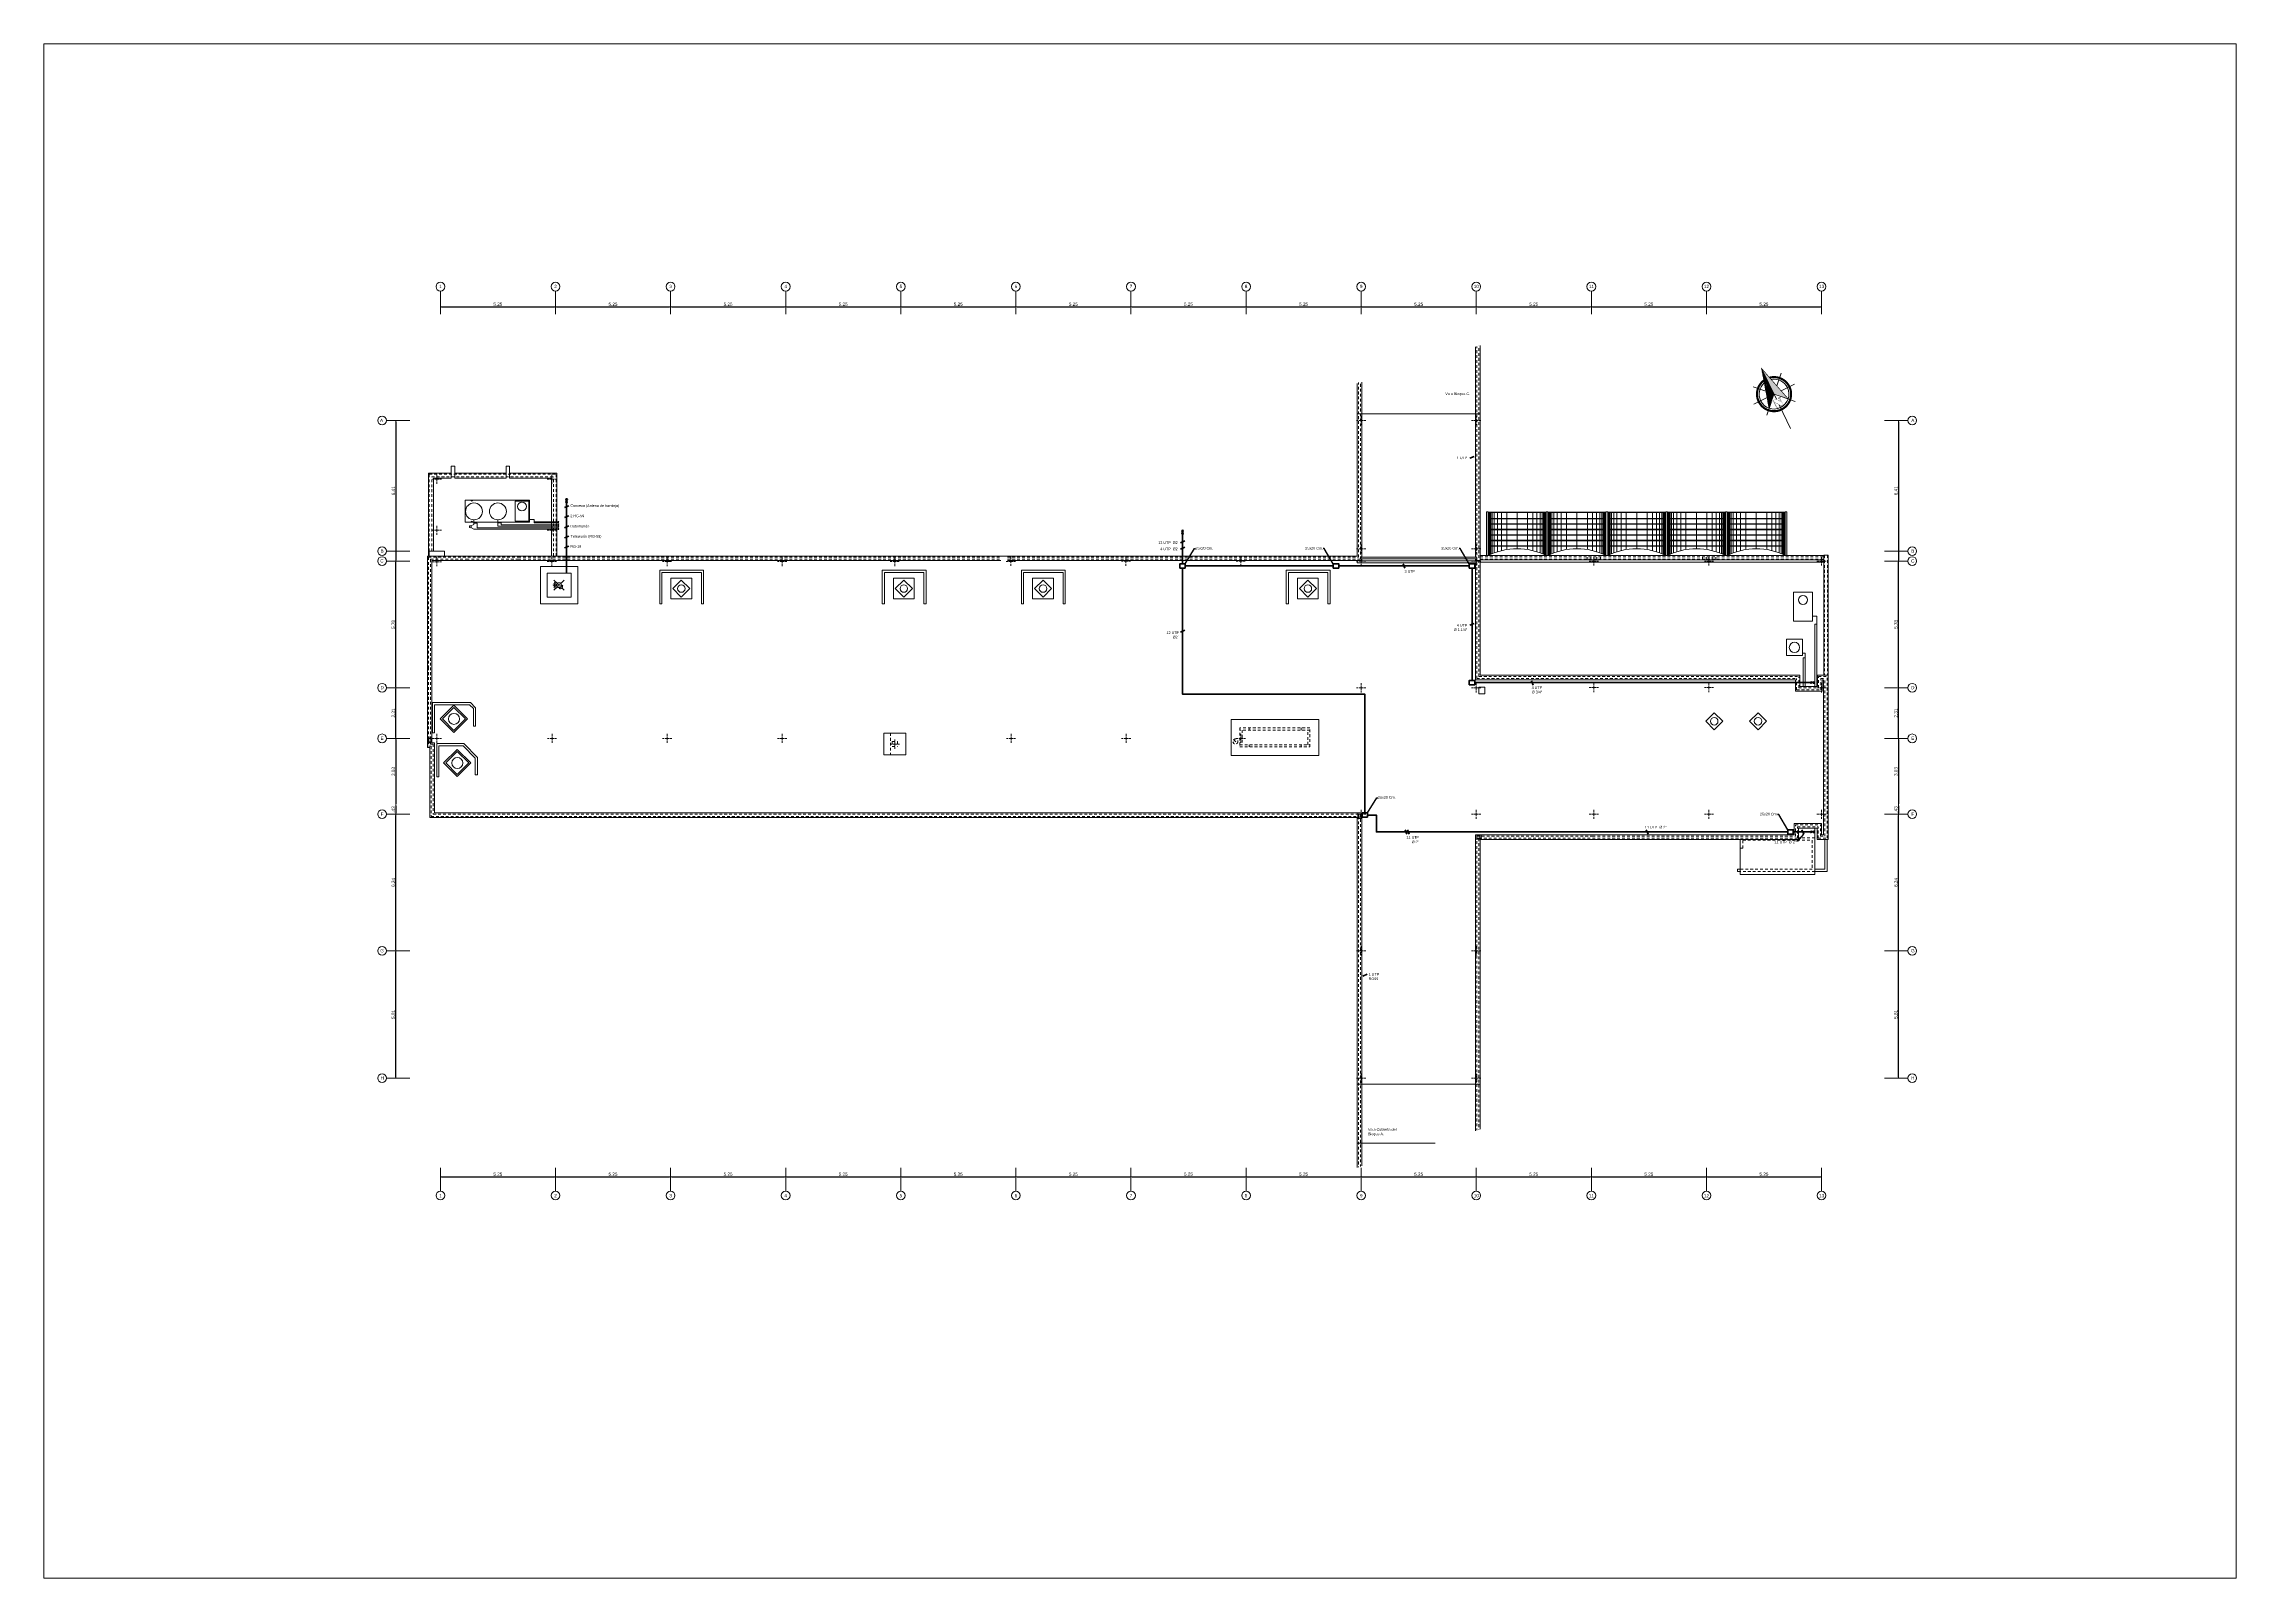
# Model space of a CAD drawing. Header units: millimetres. Extents: x 0 to 100, y 0 to 70.
import ezdxf
from ezdxf.enums import TextEntityAlignment as Align

# ---------------------------------------------------------------- set-up
doc = ezdxf.new("R2010")
doc.units = ezdxf.units.MM
doc.header["$LTSCALE"] = 0.5
for name, pattern in [('CENTER2', [1.125, 0.75, -0.125, 0.125, -0.125]), ('DASHED2', [0.375, 0.25, -0.125]), ('DOT', [0.25, 0, -0.25])]:
    doc.linetypes.add(name, pattern=pattern)
doc.layers.get('DEFPOINTS').update_dxf_attribs({"lineweight": 0})
for name, color, linetype, lineweight in [('00-DatATP', 74, 'Continuous', 35), ('00-Texto_Dat', 3, 'Continuous', 5), ('Conv', 251, 'Continuous', 0), ('Cubierta', 251, 'Continuous', 0), ('Ejes', 251, 'CENTER2', 0), ('Proyeccion', 251, 'DASHED2', 0), ('Texturas', 251, 'Continuous', 0)]:
    doc.layers.add(name, color=color, linetype=linetype, lineweight=lineweight)
doc.layers.add('Guias', color=251, linetype='DOT', lineweight=0, plot=False)
doc.styles.add('ROMANS', font='ARIAL.TTF')
doc.styles.get("Standard").update_dxf_attribs({"font": 'ARIAL.TTF'})
doc.dimstyles.new('NORMAL', dxfattribs={"dimtxt": 0.15, "dimasz": 0.05, "dimexe": 0.001, "dimexo": 0.0015, "dimgap": 0.04, "dimtad": 1, "dimzin": 4, "dimdsep": 46, "dimtxsty": 'Standard', "dimblk": 'DOT', "dimcen": 0, "dimse1": 1, "dimse2": 1, "dimclrd": 251, "dimclre": 21, "dimclrt": 251, "dimadec": 0, "dimazin": 0, "dimtfac": 1, "dimtmove": 2, "dimatfit": 3, "dimfxl": 0, "dimtolj": 1, "dimtzin": 0, "dimarcsym": 0})

# ---------------------------------------------------------------- blocks, each defined once
blk = doc.blocks.new('*X10')
at = {"color": 0}
for p, q in [((146.8, -411.7), (147.6, -410.8)), ((147, -411), (147.6, -410.3)), ((147.2, -410.2), (147.6, -409.8)), ((147.4, -409.5), (147.6, -409.2)), ((147.6, -408.8), (147.6, -408.7)), ((142.8, -426.3), (147.6, -421.4)), ((143, -425.6), (147.6, -420.9)), ((143.2, -424.8), (147.6, -420.4)), ((143.4, -424.1), (147.6, -419.8)), ((143.6, -423.4), (147.6, -419.3)), ((143.8, -422.6), (147.6, -418.8)), ((144, -421.9), (147.6, -418.2)), ((144.2, -421.2), (147.6, -417.7)), ((144.4, -420.4), (147.6, -417.2)), ((144.6, -419.7), (147.6, -416.7)), ((144.8, -419), (147.6, -416.1)), ((145, -418.3), (147.6, -415.6)), ((145.2, -417.5), (147.6, -415.1)), ((145.4, -416.8), (147.6, -414.5)), ((145.6, -416.1), (147.6, -414)), ((145.8, -415.3), (147.6, -413.5)), ((146, -414.6), (147.6, -412.9)), ((146.2, -413.9), (147.6, -412.4)), ((146.4, -413.1), (147.6, -411.9)), ((146.6, -412.4), (147.6, -411.3))]:
    blk.add_line(p, q, dxfattribs=at)
blk = doc.blocks.new('Norte_04')
blk.add_hatch(color=256).paths.add_polyline_path([(0, 27.8), (0, 0), (10.4, -10.2)])
for p, q in [((0, 27.8), (0, -5.6)), ((-7.6, 0), (-22, 0)), ((-6, 6), (-15.3, 15.3)), ((6, 6), (15.3, 15.3)), ((7.6, 0), (22, 0)), ((-6, -6), (-15.3, -15.3)), ((0, -11.4), (0, -37)), ((6, -6), (15.3, -15.3))]:
    blk.add_line(p, q)
for points, const_width in [([(-10.4, -10.3), (0, 27.8), (10.4, -10.2), (0, 0), (-10.4, -10.3)], 0.622), ([(-3.2, -12.3), (-3.2, -12.4), (-3.2, -12.6), (-3.2, -12.7), (-3.2, -12.8), (-3.1, -12.9), (-3.1, -13), (-3.1, -13), (-3, -13.1), (-3, -13.1), (-2.9, -13.1), (-2.8, -13.2), (-2.7, -13.2), (-2.6, -13.2), (-2.4, -13.2), (-2.2, -13.2), (-2.1, -13.2), (-2.1, -13.6), (-4.8, -13.6), (-4.8, -13.2), (-4.8, -13.2), (-4.6, -13.2), (-4.5, -13.2), (-4.3, -13.2), (-4.2, -13.2), (-4.1, -13.2), (-4, -13.1), (-4, -13.1), (-3.9, -13.1), (-3.9, -13), (-3.8, -13), (-3.8, -12.9), (-3.7, -12.8), (-3.7, -12.7), (-3.7, -12.6), (-3.7, -12.5), (-3.7, -12.3), (-3.7, -5.5), (-4.8, -5.5), (-4.8, -5.2), (-0.3, -5.2), (3, -9.8), (3, -6.5), (3, -6.4), (3, -6.2), (3, -6.1), (2.9, -6), (2.9, -5.9), (2.9, -5.8), (2.8, -5.8), (2.8, -5.7), (2.7, -5.7), (2.6, -5.6), (2.5, -5.6), (2.4, -5.6), (2.3, -5.6), (2.2, -5.5), (2, -5.5), (1.8, -5.5), (1.8, -5.5), (1.8, -5.2), (4.6, -5.2), (4.6, -5.5), (4.5, -5.5), (4.3, -5.5), (4.2, -5.5), (4.1, -5.6), (4, -5.6), (3.9, -5.6), (3.8, -5.6), (3.7, -5.7), (3.6, -5.7), (3.6, -5.8), (3.6, -5.8), (3.5, -5.9), (3.5, -6), (3.5, -6.1), (3.5, -6.2), (3.4, -6.4), (3.4, -6.5), (3.4, -13.6), (1.6, -13.6), (-3.2, -6.9), (-3.2, -12.3), (-3.2, -12.3)], 0.207)]:
    blk.add_lwpolyline(points, dxfattribs=dict(const_width=const_width))
at = {"const_width": 2.07}
for points in [[(-16.6, 0, 1), (16.6, 0, 0.359415), (3.1, 16.3, 1)], [(-3.1, 16.3, 0.359415), (-16.6, 0, 1)]]:
    blk.add_lwpolyline(points, format="xyb", dxfattribs=at)
for start, end in [(105.027, 180), (180, 0), (0, 74.973)]:
    blk.add_arc((0, 0), 14.5, start, end)
at = {"xscale": 2.074917637069337, "yscale": 2.074917637069348, "zscale": 2.074917637069337}
blk.add_blockref('*X10', (-306.3, 875.4), dxfattribs=at)
blk = doc.blocks.new('_DOT')
at = {"color": 0, "linetype": 'ByBlock'}
blk.add_line((-0.5, 0), (-1, 0), dxfattribs=at)
at = {"color": 0, "linetype": 'ByBlock', "const_width": 0.5}
blk.add_lwpolyline([(-0.25, 0, 1), (0.25, 0, 1)], format="xyb", close=True, dxfattribs=at)
blk = doc.blocks.new('*D13')
at = {"layer": 'Conv', "color": 251, "lineweight": -2}
blk.add_line((18.14, 58), (23.29, 58), dxfattribs=at)
at = {"layer": 'DEFPOINTS', "color": 0}
for p in [(23.34, 58), (18.09, 57.66), (23.34, 57.66)]:
    blk.add_point(p, dxfattribs=at)
at = {"layer": 'Conv', "color": 251, "lineweight": -2, "xscale": 0.05, "yscale": 0.05, "zscale": 0.05, "rotation": 180}
blk.add_blockref('_DOT', (18.09, 58), dxfattribs=at)
at = {"layer": 'Conv', "color": 251, "lineweight": -2, "xscale": 0.05, "yscale": 0.05, "zscale": 0.05}
blk.add_blockref('_DOT', (23.34, 58), dxfattribs=at)
at = {"layer": 'Conv', "color": 251, "insert": (20.71, 58.12), "char_height": 0.15, "attachment_point": 5}
blk.add_mtext('\\A1;5.25', dxfattribs=at)
blk = doc.blocks.new('*D14')
at = {"layer": 'Conv', "color": 251, "lineweight": -2}
blk.add_line((23.39, 58), (28.54, 58), dxfattribs=at)
at = {"layer": 'DEFPOINTS', "color": 0}
for p in [(28.59, 58), (23.34, 57.66), (28.59, 57.66)]:
    blk.add_point(p, dxfattribs=at)
at = {"layer": 'Conv', "color": 251, "lineweight": -2, "xscale": 0.05, "yscale": 0.05, "zscale": 0.05, "rotation": 180}
blk.add_blockref('_DOT', (23.34, 58), dxfattribs=at)
at = {"layer": 'Conv', "color": 251, "lineweight": -2, "xscale": 0.05, "yscale": 0.05, "zscale": 0.05}
blk.add_blockref('_DOT', (28.59, 58), dxfattribs=at)
at = {"layer": 'Conv', "color": 251, "insert": (25.96, 58.12), "char_height": 0.15, "attachment_point": 5}
blk.add_mtext('\\A1;5.25', dxfattribs=at)
blk = doc.blocks.new('*D15')
at = {"layer": 'Conv', "color": 251, "lineweight": -2}
blk.add_line((28.64, 58), (33.79, 58), dxfattribs=at)
at = {"layer": 'DEFPOINTS', "color": 0}
for p in [(33.84, 58), (28.59, 57.66), (33.84, 57.66)]:
    blk.add_point(p, dxfattribs=at)
at = {"layer": 'Conv', "color": 251, "lineweight": -2, "xscale": 0.05, "yscale": 0.05, "zscale": 0.05, "rotation": 180}
blk.add_blockref('_DOT', (28.59, 58), dxfattribs=at)
at = {"layer": 'Conv', "color": 251, "lineweight": -2, "xscale": 0.05, "yscale": 0.05, "zscale": 0.05}
blk.add_blockref('_DOT', (33.84, 58), dxfattribs=at)
at = {"layer": 'Conv', "color": 251, "insert": (31.21, 58.12), "char_height": 0.15, "attachment_point": 5}
blk.add_mtext('\\A1;5.25', dxfattribs=at)
blk = doc.blocks.new('*D16')
at = {"layer": 'Conv', "color": 251, "lineweight": -2}
blk.add_line((33.89, 58), (39.04, 58), dxfattribs=at)
at = {"layer": 'DEFPOINTS', "color": 0}
for p in [(39.09, 58), (33.84, 57.66), (39.09, 57.66)]:
    blk.add_point(p, dxfattribs=at)
at = {"layer": 'Conv', "color": 251, "lineweight": -2, "xscale": 0.05, "yscale": 0.05, "zscale": 0.05, "rotation": 180}
blk.add_blockref('_DOT', (33.84, 58), dxfattribs=at)
at = {"layer": 'Conv', "color": 251, "lineweight": -2, "xscale": 0.05, "yscale": 0.05, "zscale": 0.05}
blk.add_blockref('_DOT', (39.09, 58), dxfattribs=at)
at = {"layer": 'Conv', "color": 251, "insert": (36.46, 58.12), "char_height": 0.15, "attachment_point": 5}
blk.add_mtext('\\A1;5.25', dxfattribs=at)
blk = doc.blocks.new('*D17')
at = {"layer": 'Conv', "color": 251, "lineweight": -2}
blk.add_line((39.14, 58), (44.29, 58), dxfattribs=at)
at = {"layer": 'DEFPOINTS', "color": 0}
for p in [(44.34, 58), (39.09, 57.66), (44.34, 57.66)]:
    blk.add_point(p, dxfattribs=at)
at = {"layer": 'Conv', "color": 251, "lineweight": -2, "xscale": 0.05, "yscale": 0.05, "zscale": 0.05, "rotation": 180}
blk.add_blockref('_DOT', (39.09, 58), dxfattribs=at)
at = {"layer": 'Conv', "color": 251, "lineweight": -2, "xscale": 0.05, "yscale": 0.05, "zscale": 0.05}
blk.add_blockref('_DOT', (44.34, 58), dxfattribs=at)
at = {"layer": 'Conv', "color": 251, "insert": (41.71, 58.12), "char_height": 0.15, "attachment_point": 5}
blk.add_mtext('\\A1;5.25', dxfattribs=at)
blk = doc.blocks.new('*D18')
at = {"layer": 'Conv', "color": 251, "lineweight": -2}
blk.add_line((44.39, 58), (49.54, 58), dxfattribs=at)
at = {"layer": 'DEFPOINTS', "color": 0}
for p in [(49.59, 58), (44.34, 57.66), (49.59, 57.66)]:
    blk.add_point(p, dxfattribs=at)
at = {"layer": 'Conv', "color": 251, "lineweight": -2, "xscale": 0.05, "yscale": 0.05, "zscale": 0.05, "rotation": 180}
blk.add_blockref('_DOT', (44.34, 58), dxfattribs=at)
at = {"layer": 'Conv', "color": 251, "lineweight": -2, "xscale": 0.05, "yscale": 0.05, "zscale": 0.05}
blk.add_blockref('_DOT', (49.59, 58), dxfattribs=at)
at = {"layer": 'Conv', "color": 251, "insert": (46.96, 58.12), "char_height": 0.15, "attachment_point": 5}
blk.add_mtext('\\A1;5.25', dxfattribs=at)
blk = doc.blocks.new('*D19')
at = {"layer": 'Conv', "color": 251, "lineweight": -2}
blk.add_line((49.64, 58), (54.79, 58), dxfattribs=at)
at = {"layer": 'DEFPOINTS', "color": 0}
for p in [(54.84, 58), (49.59, 57.66), (54.84, 57.66)]:
    blk.add_point(p, dxfattribs=at)
at = {"layer": 'Conv', "color": 251, "lineweight": -2, "xscale": 0.05, "yscale": 0.05, "zscale": 0.05, "rotation": 180}
blk.add_blockref('_DOT', (49.59, 58), dxfattribs=at)
at = {"layer": 'Conv', "color": 251, "lineweight": -2, "xscale": 0.05, "yscale": 0.05, "zscale": 0.05}
blk.add_blockref('_DOT', (54.84, 58), dxfattribs=at)
at = {"layer": 'Conv', "color": 251, "insert": (52.21, 58.12), "char_height": 0.15, "attachment_point": 5}
blk.add_mtext('\\A1;5.25', dxfattribs=at)
blk = doc.blocks.new('*D20')
at = {"layer": 'Conv', "color": 251, "lineweight": -2}
blk.add_line((54.89, 58), (60.04, 58), dxfattribs=at)
at = {"layer": 'DEFPOINTS', "color": 0}
for p in [(60.09, 58), (54.84, 57.66), (60.09, 57.66)]:
    blk.add_point(p, dxfattribs=at)
at = {"layer": 'Conv', "color": 251, "lineweight": -2, "xscale": 0.05, "yscale": 0.05, "zscale": 0.05, "rotation": 180}
blk.add_blockref('_DOT', (54.84, 58), dxfattribs=at)
at = {"layer": 'Conv', "color": 251, "lineweight": -2, "xscale": 0.05, "yscale": 0.05, "zscale": 0.05}
blk.add_blockref('_DOT', (60.09, 58), dxfattribs=at)
at = {"layer": 'Conv', "color": 251, "insert": (57.46, 58.12), "char_height": 0.15, "attachment_point": 5}
blk.add_mtext('\\A1;5.25', dxfattribs=at)
blk = doc.blocks.new('*D21')
at = {"layer": 'Conv', "color": 251, "lineweight": -2}
blk.add_line((60.14, 58), (65.29, 58), dxfattribs=at)
at = {"layer": 'DEFPOINTS', "color": 0}
for p in [(65.34, 58), (60.09, 57.66), (65.34, 57.66)]:
    blk.add_point(p, dxfattribs=at)
at = {"layer": 'Conv', "color": 251, "lineweight": -2, "xscale": 0.05, "yscale": 0.05, "zscale": 0.05, "rotation": 180}
blk.add_blockref('_DOT', (60.09, 58), dxfattribs=at)
at = {"layer": 'Conv', "color": 251, "lineweight": -2, "xscale": 0.05, "yscale": 0.05, "zscale": 0.05}
blk.add_blockref('_DOT', (65.34, 58), dxfattribs=at)
at = {"layer": 'Conv', "color": 251, "insert": (62.71, 58.12), "char_height": 0.15, "attachment_point": 5}
blk.add_mtext('\\A1;5.25', dxfattribs=at)
blk = doc.blocks.new('*D22')
at = {"layer": 'Conv', "color": 251, "lineweight": -2}
blk.add_line((65.39, 58), (70.54, 58), dxfattribs=at)
at = {"layer": 'DEFPOINTS', "color": 0}
for p in [(70.59, 58), (65.34, 57.66), (70.59, 57.66)]:
    blk.add_point(p, dxfattribs=at)
at = {"layer": 'Conv', "color": 251, "lineweight": -2, "xscale": 0.05, "yscale": 0.05, "zscale": 0.05, "rotation": 180}
blk.add_blockref('_DOT', (65.34, 58), dxfattribs=at)
at = {"layer": 'Conv', "color": 251, "lineweight": -2, "xscale": 0.05, "yscale": 0.05, "zscale": 0.05}
blk.add_blockref('_DOT', (70.59, 58), dxfattribs=at)
at = {"layer": 'Conv', "color": 251, "insert": (67.96, 58.12), "char_height": 0.15, "attachment_point": 5}
blk.add_mtext('\\A1;5.25', dxfattribs=at)
blk = doc.blocks.new('*D23')
at = {"layer": 'Conv', "color": 251, "lineweight": -2}
blk.add_line((70.64, 58), (75.79, 58), dxfattribs=at)
at = {"layer": 'DEFPOINTS', "color": 0}
for p in [(75.84, 58), (70.59, 57.66), (75.84, 57.66)]:
    blk.add_point(p, dxfattribs=at)
at = {"layer": 'Conv', "color": 251, "lineweight": -2, "xscale": 0.05, "yscale": 0.05, "zscale": 0.05, "rotation": 180}
blk.add_blockref('_DOT', (70.59, 58), dxfattribs=at)
at = {"layer": 'Conv', "color": 251, "lineweight": -2, "xscale": 0.05, "yscale": 0.05, "zscale": 0.05}
blk.add_blockref('_DOT', (75.84, 58), dxfattribs=at)
at = {"layer": 'Conv', "color": 251, "insert": (73.21, 58.12), "char_height": 0.15, "attachment_point": 5}
blk.add_mtext('\\A1;5.25', dxfattribs=at)
blk = doc.blocks.new('*D24')
at = {"layer": 'Conv', "color": 251, "lineweight": -2}
blk.add_line((75.89, 58), (81.04, 58), dxfattribs=at)
at = {"layer": 'DEFPOINTS', "color": 0}
for p in [(81.09, 58), (75.84, 57.66), (81.09, 57.66)]:
    blk.add_point(p, dxfattribs=at)
at = {"layer": 'Conv', "color": 251, "lineweight": -2, "xscale": 0.05, "yscale": 0.05, "zscale": 0.05, "rotation": 180}
blk.add_blockref('_DOT', (75.84, 58), dxfattribs=at)
at = {"layer": 'Conv', "color": 251, "lineweight": -2, "xscale": 0.05, "yscale": 0.05, "zscale": 0.05}
blk.add_blockref('_DOT', (81.09, 58), dxfattribs=at)
at = {"layer": 'Conv', "color": 251, "insert": (78.46, 58.12), "char_height": 0.15, "attachment_point": 5}
blk.add_mtext('\\A1;5.25', dxfattribs=at)
blk = doc.blocks.new('*D25')
at = {"layer": 'Conv', "color": 251, "lineweight": -2}
blk.add_line((18.14, 18.31), (23.29, 18.31), dxfattribs=at)
at = {"layer": 'DEFPOINTS', "color": 0}
for p in [(18.09, 18.72), (23.34, 18.72), (23.34, 18.31)]:
    blk.add_point(p, dxfattribs=at)
at = {"layer": 'Conv', "color": 251, "lineweight": -2, "xscale": 0.05, "yscale": 0.05, "zscale": 0.05, "rotation": 180}
blk.add_blockref('_DOT', (18.09, 18.31), dxfattribs=at)
at = {"layer": 'Conv', "color": 251, "lineweight": -2, "xscale": 0.05, "yscale": 0.05, "zscale": 0.05}
blk.add_blockref('_DOT', (23.34, 18.31), dxfattribs=at)
at = {"layer": 'Conv', "color": 251, "insert": (20.71, 18.43), "char_height": 0.15, "attachment_point": 5}
blk.add_mtext('\\A1;5.25', dxfattribs=at)
blk = doc.blocks.new('*D26')
at = {"layer": 'Conv', "color": 251, "lineweight": -2}
blk.add_line((23.39, 18.31), (28.54, 18.31), dxfattribs=at)
at = {"layer": 'DEFPOINTS', "color": 0}
for p in [(23.34, 18.72), (28.59, 18.72), (28.59, 18.31)]:
    blk.add_point(p, dxfattribs=at)
at = {"layer": 'Conv', "color": 251, "lineweight": -2, "xscale": 0.05, "yscale": 0.05, "zscale": 0.05, "rotation": 180}
blk.add_blockref('_DOT', (23.34, 18.31), dxfattribs=at)
at = {"layer": 'Conv', "color": 251, "lineweight": -2, "xscale": 0.05, "yscale": 0.05, "zscale": 0.05}
blk.add_blockref('_DOT', (28.59, 18.31), dxfattribs=at)
at = {"layer": 'Conv', "color": 251, "insert": (25.96, 18.43), "char_height": 0.15, "attachment_point": 5}
blk.add_mtext('\\A1;5.25', dxfattribs=at)
blk = doc.blocks.new('*D27')
at = {"layer": 'Conv', "color": 251, "lineweight": -2}
blk.add_line((28.64, 18.31), (33.79, 18.31), dxfattribs=at)
at = {"layer": 'DEFPOINTS', "color": 0}
for p in [(28.59, 18.72), (33.84, 18.72), (33.84, 18.31)]:
    blk.add_point(p, dxfattribs=at)
at = {"layer": 'Conv', "color": 251, "lineweight": -2, "xscale": 0.05, "yscale": 0.05, "zscale": 0.05, "rotation": 180}
blk.add_blockref('_DOT', (28.59, 18.31), dxfattribs=at)
at = {"layer": 'Conv', "color": 251, "lineweight": -2, "xscale": 0.05, "yscale": 0.05, "zscale": 0.05}
blk.add_blockref('_DOT', (33.84, 18.31), dxfattribs=at)
at = {"layer": 'Conv', "color": 251, "insert": (31.21, 18.43), "char_height": 0.15, "attachment_point": 5}
blk.add_mtext('\\A1;5.25', dxfattribs=at)
blk = doc.blocks.new('*D28')
at = {"layer": 'Conv', "color": 251, "lineweight": -2}
blk.add_line((33.89, 18.31), (39.04, 18.31), dxfattribs=at)
at = {"layer": 'DEFPOINTS', "color": 0}
for p in [(33.84, 18.72), (39.09, 18.72), (39.09, 18.31)]:
    blk.add_point(p, dxfattribs=at)
at = {"layer": 'Conv', "color": 251, "lineweight": -2, "xscale": 0.05, "yscale": 0.05, "zscale": 0.05, "rotation": 180}
blk.add_blockref('_DOT', (33.84, 18.31), dxfattribs=at)
at = {"layer": 'Conv', "color": 251, "lineweight": -2, "xscale": 0.05, "yscale": 0.05, "zscale": 0.05}
blk.add_blockref('_DOT', (39.09, 18.31), dxfattribs=at)
at = {"layer": 'Conv', "color": 251, "insert": (36.46, 18.43), "char_height": 0.15, "attachment_point": 5}
blk.add_mtext('\\A1;5.25', dxfattribs=at)
blk = doc.blocks.new('*D29')
at = {"layer": 'Conv', "color": 251, "lineweight": -2}
blk.add_line((39.14, 18.31), (44.29, 18.31), dxfattribs=at)
at = {"layer": 'DEFPOINTS', "color": 0}
for p in [(39.09, 18.72), (44.34, 18.72), (44.34, 18.31)]:
    blk.add_point(p, dxfattribs=at)
at = {"layer": 'Conv', "color": 251, "lineweight": -2, "xscale": 0.05, "yscale": 0.05, "zscale": 0.05, "rotation": 180}
blk.add_blockref('_DOT', (39.09, 18.31), dxfattribs=at)
at = {"layer": 'Conv', "color": 251, "lineweight": -2, "xscale": 0.05, "yscale": 0.05, "zscale": 0.05}
blk.add_blockref('_DOT', (44.34, 18.31), dxfattribs=at)
at = {"layer": 'Conv', "color": 251, "insert": (41.71, 18.43), "char_height": 0.15, "attachment_point": 5}
blk.add_mtext('\\A1;5.25', dxfattribs=at)
blk = doc.blocks.new('*D30')
at = {"layer": 'Conv', "color": 251, "lineweight": -2}
blk.add_line((44.39, 18.31), (49.54, 18.31), dxfattribs=at)
at = {"layer": 'DEFPOINTS', "color": 0}
for p in [(44.34, 18.72), (49.59, 18.72), (49.59, 18.31)]:
    blk.add_point(p, dxfattribs=at)
at = {"layer": 'Conv', "color": 251, "lineweight": -2, "xscale": 0.05, "yscale": 0.05, "zscale": 0.05, "rotation": 180}
blk.add_blockref('_DOT', (44.34, 18.31), dxfattribs=at)
at = {"layer": 'Conv', "color": 251, "lineweight": -2, "xscale": 0.05, "yscale": 0.05, "zscale": 0.05}
blk.add_blockref('_DOT', (49.59, 18.31), dxfattribs=at)
at = {"layer": 'Conv', "color": 251, "insert": (46.96, 18.43), "char_height": 0.15, "attachment_point": 5}
blk.add_mtext('\\A1;5.25', dxfattribs=at)
blk = doc.blocks.new('*D31')
at = {"layer": 'Conv', "color": 251, "lineweight": -2}
blk.add_line((49.64, 18.31), (54.79, 18.31), dxfattribs=at)
at = {"layer": 'DEFPOINTS', "color": 0}
for p in [(49.59, 18.72), (54.84, 18.72), (54.84, 18.31)]:
    blk.add_point(p, dxfattribs=at)
at = {"layer": 'Conv', "color": 251, "lineweight": -2, "xscale": 0.05, "yscale": 0.05, "zscale": 0.05, "rotation": 180}
blk.add_blockref('_DOT', (49.59, 18.31), dxfattribs=at)
at = {"layer": 'Conv', "color": 251, "lineweight": -2, "xscale": 0.05, "yscale": 0.05, "zscale": 0.05}
blk.add_blockref('_DOT', (54.84, 18.31), dxfattribs=at)
at = {"layer": 'Conv', "color": 251, "insert": (52.21, 18.43), "char_height": 0.15, "attachment_point": 5}
blk.add_mtext('\\A1;5.25', dxfattribs=at)
blk = doc.blocks.new('*D32')
at = {"layer": 'Conv', "color": 251, "lineweight": -2}
blk.add_line((54.89, 18.31), (60.04, 18.31), dxfattribs=at)
at = {"layer": 'DEFPOINTS', "color": 0}
for p in [(54.84, 18.72), (60.09, 18.72), (60.09, 18.31)]:
    blk.add_point(p, dxfattribs=at)
at = {"layer": 'Conv', "color": 251, "lineweight": -2, "xscale": 0.05, "yscale": 0.05, "zscale": 0.05, "rotation": 180}
blk.add_blockref('_DOT', (54.84, 18.31), dxfattribs=at)
at = {"layer": 'Conv', "color": 251, "lineweight": -2, "xscale": 0.05, "yscale": 0.05, "zscale": 0.05}
blk.add_blockref('_DOT', (60.09, 18.31), dxfattribs=at)
at = {"layer": 'Conv', "color": 251, "insert": (57.46, 18.43), "char_height": 0.15, "attachment_point": 5}
blk.add_mtext('\\A1;5.25', dxfattribs=at)
blk = doc.blocks.new('*D33')
at = {"layer": 'Conv', "color": 251, "lineweight": -2}
blk.add_line((60.14, 18.31), (65.29, 18.31), dxfattribs=at)
at = {"layer": 'DEFPOINTS', "color": 0}
for p in [(60.09, 18.72), (65.34, 18.72), (65.34, 18.31)]:
    blk.add_point(p, dxfattribs=at)
at = {"layer": 'Conv', "color": 251, "lineweight": -2, "xscale": 0.05, "yscale": 0.05, "zscale": 0.05, "rotation": 180}
blk.add_blockref('_DOT', (60.09, 18.31), dxfattribs=at)
at = {"layer": 'Conv', "color": 251, "lineweight": -2, "xscale": 0.05, "yscale": 0.05, "zscale": 0.05}
blk.add_blockref('_DOT', (65.34, 18.31), dxfattribs=at)
at = {"layer": 'Conv', "color": 251, "insert": (62.71, 18.43), "char_height": 0.15, "attachment_point": 5}
blk.add_mtext('\\A1;5.25', dxfattribs=at)
blk = doc.blocks.new('*D34')
at = {"layer": 'Conv', "color": 251, "lineweight": -2}
blk.add_line((65.39, 18.31), (70.54, 18.31), dxfattribs=at)
at = {"layer": 'DEFPOINTS', "color": 0}
for p in [(65.34, 18.72), (70.59, 18.72), (70.59, 18.31)]:
    blk.add_point(p, dxfattribs=at)
at = {"layer": 'Conv', "color": 251, "lineweight": -2, "xscale": 0.05, "yscale": 0.05, "zscale": 0.05, "rotation": 180}
blk.add_blockref('_DOT', (65.34, 18.31), dxfattribs=at)
at = {"layer": 'Conv', "color": 251, "lineweight": -2, "xscale": 0.05, "yscale": 0.05, "zscale": 0.05}
blk.add_blockref('_DOT', (70.59, 18.31), dxfattribs=at)
at = {"layer": 'Conv', "color": 251, "insert": (67.96, 18.43), "char_height": 0.15, "attachment_point": 5}
blk.add_mtext('\\A1;5.25', dxfattribs=at)
blk = doc.blocks.new('*D35')
at = {"layer": 'Conv', "color": 251, "lineweight": -2}
blk.add_line((70.64, 18.31), (75.79, 18.31), dxfattribs=at)
at = {"layer": 'DEFPOINTS', "color": 0}
for p in [(70.59, 18.72), (75.84, 18.72), (75.84, 18.31)]:
    blk.add_point(p, dxfattribs=at)
at = {"layer": 'Conv', "color": 251, "lineweight": -2, "xscale": 0.05, "yscale": 0.05, "zscale": 0.05, "rotation": 180}
blk.add_blockref('_DOT', (70.59, 18.31), dxfattribs=at)
at = {"layer": 'Conv', "color": 251, "lineweight": -2, "xscale": 0.05, "yscale": 0.05, "zscale": 0.05}
blk.add_blockref('_DOT', (75.84, 18.31), dxfattribs=at)
at = {"layer": 'Conv', "color": 251, "insert": (73.21, 18.43), "char_height": 0.15, "attachment_point": 5}
blk.add_mtext('\\A1;5.25', dxfattribs=at)
blk = doc.blocks.new('*D36')
at = {"layer": 'Conv', "color": 251, "lineweight": -2}
blk.add_line((75.89, 18.31), (81.04, 18.31), dxfattribs=at)
at = {"layer": 'DEFPOINTS', "color": 0}
for p in [(75.84, 18.72), (81.09, 18.72), (81.09, 18.31)]:
    blk.add_point(p, dxfattribs=at)
at = {"layer": 'Conv', "color": 251, "lineweight": -2, "xscale": 0.05, "yscale": 0.05, "zscale": 0.05, "rotation": 180}
blk.add_blockref('_DOT', (75.84, 18.31), dxfattribs=at)
at = {"layer": 'Conv', "color": 251, "lineweight": -2, "xscale": 0.05, "yscale": 0.05, "zscale": 0.05}
blk.add_blockref('_DOT', (81.09, 18.31), dxfattribs=at)
at = {"layer": 'Conv', "color": 251, "insert": (78.46, 18.43), "char_height": 0.15, "attachment_point": 5}
blk.add_mtext('\\A1;5.25', dxfattribs=at)
blk = doc.blocks.new('eje')
at = {"layer": 'Ejes'}
for p, q in [((-0.09, 0), (0.09, 0)), ((0, 0.12), (0, 0.21)), ((0, 0.09), (0, -0.09)), ((-0.13, 0), (-0.21, 0)), ((0, -0.13), (0, -0.21)), ((0.12, 0), (0.21, 0))]:
    blk.add_line(p, q, dxfattribs=at)
blk = doc.blocks.new('*D37')
at = {"layer": 'Conv', "color": 251, "lineweight": -2}
blk.add_line((16.06, 22.86), (16.06, 28.57), dxfattribs=at)
at = {"layer": 'DEFPOINTS', "color": 0}
for p in [(16.06, 28.62), (16.69, 28.62), (16.69, 22.81)]:
    blk.add_point(p, dxfattribs=at)
at = {"layer": 'Conv', "color": 251, "lineweight": -2, "xscale": 0.05, "yscale": 0.05, "zscale": 0.05}
for p, rotation in [((16.06, 28.62), 90), ((16.06, 22.81), 270)]:
    blk.add_blockref('_DOT', p, dxfattribs=dict(at, rotation=rotation))
at = {"layer": 'Conv', "color": 251, "insert": (15.94, 25.72), "char_height": 0.15, "attachment_point": 5, "rotation": 90}
blk.add_mtext('\\A1;5.81', dxfattribs=at)
blk = doc.blocks.new('*D38')
at = {"layer": 'Conv', "color": 251, "lineweight": -2}
blk.add_line((16.06, 28.67), (16.06, 34.8), dxfattribs=at)
at = {"layer": 'DEFPOINTS', "color": 0}
for p in [(16.06, 34.85), (16.69, 34.85), (16.69, 28.62)]:
    blk.add_point(p, dxfattribs=at)
at = {"layer": 'Conv', "color": 251, "lineweight": -2, "xscale": 0.05, "yscale": 0.05, "zscale": 0.05}
for p, rotation in [((16.06, 34.85), 90), ((16.06, 28.62), 270)]:
    blk.add_blockref('_DOT', p, dxfattribs=dict(at, rotation=rotation))
at = {"layer": 'Conv', "color": 251, "insert": (15.94, 31.74), "char_height": 0.15, "attachment_point": 5, "rotation": 90}
blk.add_mtext('\\A1;6.24', dxfattribs=at)
blk = doc.blocks.new('*D39')
at = {"layer": 'Conv', "color": 251, "lineweight": -2}
blk.add_line((16.06, 38.36), (16.06, 40.57), dxfattribs=at)
at = {"layer": 'DEFPOINTS', "color": 0}
for p in [(16.06, 40.62), (16.69, 40.62), (16.69, 38.31)]:
    blk.add_point(p, dxfattribs=at)
at = {"layer": 'Conv', "color": 251, "lineweight": -2, "xscale": 0.05, "yscale": 0.05, "zscale": 0.05}
for p, rotation in [((16.06, 40.62), 90), ((16.06, 38.31), 270)]:
    blk.add_blockref('_DOT', p, dxfattribs=dict(at, rotation=rotation))
at = {"layer": 'Conv', "color": 251, "insert": (15.94, 39.47), "char_height": 0.15, "attachment_point": 5, "rotation": 90}
blk.add_mtext('\\A1;2.31', dxfattribs=at)
blk = doc.blocks.new('*D40')
at = {"layer": 'Conv', "color": 251, "lineweight": -2}
blk.add_line((16.06, 52.76), (16.06, 46.45), dxfattribs=at)
at = {"layer": 'DEFPOINTS', "color": 0}
for p in [(16.59, 52.81), (16.06, 46.4), (16.69, 46.4)]:
    blk.add_point(p, dxfattribs=at)
at = {"layer": 'Conv', "color": 251, "lineweight": -2, "xscale": 0.05, "yscale": 0.05, "zscale": 0.05}
for p, rotation in [((16.06, 52.81), 90), ((16.06, 46.4), 270)]:
    blk.add_blockref('_DOT', p, dxfattribs=dict(at, rotation=rotation))
at = {"layer": 'Conv', "color": 251, "insert": (15.94, 49.61), "char_height": 0.15, "attachment_point": 5, "rotation": 90}
blk.add_mtext('\\A1;6.41', dxfattribs=at)
blk = doc.blocks.new('*D41')
at = {"layer": 'Conv', "color": 251, "lineweight": -2}
blk.add_line((16.06, 40.67), (16.06, 46.35), dxfattribs=at)
at = {"layer": 'DEFPOINTS', "color": 0}
for p in [(16.06, 46.4), (16.59, 46.4), (16.69, 40.62)]:
    blk.add_point(p, dxfattribs=at)
at = {"layer": 'Conv', "color": 251, "lineweight": -2, "xscale": 0.05, "yscale": 0.05, "zscale": 0.05}
for p, rotation in [((16.06, 46.4), 90), ((16.06, 40.62), 270)]:
    blk.add_blockref('_DOT', p, dxfattribs=dict(at, rotation=rotation))
at = {"layer": 'Conv', "color": 251, "insert": (15.94, 43.51), "char_height": 0.15, "attachment_point": 5, "rotation": 90}
blk.add_mtext('\\A1;5.78', dxfattribs=at)
blk = doc.blocks.new('*D42')
at = {"layer": 'Conv', "color": 251, "lineweight": -2}
blk.add_line((16.06, 38.26), (16.06, 35.33), dxfattribs=at)
at = {"layer": 'DEFPOINTS', "color": 0}
for p in [(16.06, 38.31), (16.06, 35.28), (16.06, 35.28)]:
    blk.add_point(p, dxfattribs=at)
at = {"layer": 'Conv', "color": 251, "lineweight": -2, "xscale": 0.05, "yscale": 0.05, "zscale": 0.05}
for p, rotation in [((16.06, 38.31), 90), ((16.06, 35.28), 270)]:
    blk.add_blockref('_DOT', p, dxfattribs=dict(at, rotation=rotation))
at = {"layer": 'Conv', "color": 251, "insert": (15.94, 36.8), "char_height": 0.15, "attachment_point": 5, "rotation": 90}
blk.add_mtext('\\A1;3.03', dxfattribs=at)
blk = doc.blocks.new('*D43')
at = {"layer": 'Conv', "color": 251, "lineweight": -2}
blk.add_line((16.06, 35.23), (16.06, 34.9), dxfattribs=at)
at = {"layer": 'DEFPOINTS', "color": 0}
for p in [(16.06, 35.28), (16.06, 34.85), (16.06, 34.85)]:
    blk.add_point(p, dxfattribs=at)
at = {"layer": 'Conv', "color": 251, "lineweight": -2, "xscale": 0.05, "yscale": 0.05, "zscale": 0.05}
for p, rotation in [((16.06, 35.28), 90), ((16.06, 34.85), 270)]:
    blk.add_blockref('_DOT', p, dxfattribs=dict(at, rotation=rotation))
at = {"layer": 'Conv', "color": 251, "insert": (15.94, 35.07), "char_height": 0.15, "attachment_point": 5, "rotation": 90}
blk.add_mtext('\\A1;.43', dxfattribs=at)
blk = doc.blocks.new('*D44')
at = {"layer": 'Conv', "color": 251, "lineweight": -2}
blk.add_line((84.6, 22.86), (84.6, 28.57), dxfattribs=at)
at = {"layer": 'DEFPOINTS', "color": 0}
for p in [(83.96, 28.62), (84.6, 28.62), (83.96, 22.81)]:
    blk.add_point(p, dxfattribs=at)
at = {"layer": 'Conv', "color": 251, "lineweight": -2, "xscale": 0.05, "yscale": 0.05, "zscale": 0.05}
for p, rotation in [((84.6, 28.62), 90), ((84.6, 22.81), 270)]:
    blk.add_blockref('_DOT', p, dxfattribs=dict(at, rotation=rotation))
at = {"layer": 'Conv', "color": 251, "insert": (84.48, 25.72), "char_height": 0.15, "attachment_point": 5, "rotation": 90}
blk.add_mtext('\\A1;5.81', dxfattribs=at)
blk = doc.blocks.new('*D45')
at = {"layer": 'Conv', "color": 251, "lineweight": -2}
blk.add_line((84.6, 28.67), (84.6, 34.8), dxfattribs=at)
at = {"layer": 'DEFPOINTS', "color": 0}
for p in [(83.96, 34.85), (84.6, 34.85), (83.96, 28.62)]:
    blk.add_point(p, dxfattribs=at)
at = {"layer": 'Conv', "color": 251, "lineweight": -2, "xscale": 0.05, "yscale": 0.05, "zscale": 0.05}
for p, rotation in [((84.6, 34.85), 90), ((84.6, 28.62), 270)]:
    blk.add_blockref('_DOT', p, dxfattribs=dict(at, rotation=rotation))
at = {"layer": 'Conv', "color": 251, "insert": (84.48, 31.74), "char_height": 0.15, "attachment_point": 5, "rotation": 90}
blk.add_mtext('\\A1;6.24', dxfattribs=at)
blk = doc.blocks.new('*D46')
at = {"layer": 'Conv', "color": 251, "lineweight": -2}
blk.add_line((84.6, 38.36), (84.6, 40.57), dxfattribs=at)
at = {"layer": 'DEFPOINTS', "color": 0}
for p in [(83.96, 40.62), (84.6, 40.62), (83.96, 38.31)]:
    blk.add_point(p, dxfattribs=at)
at = {"layer": 'Conv', "color": 251, "lineweight": -2, "xscale": 0.05, "yscale": 0.05, "zscale": 0.05}
for p, rotation in [((84.6, 40.62), 90), ((84.6, 38.31), 270)]:
    blk.add_blockref('_DOT', p, dxfattribs=dict(at, rotation=rotation))
at = {"layer": 'Conv', "color": 251, "insert": (84.48, 39.47), "char_height": 0.15, "attachment_point": 5, "rotation": 90}
blk.add_mtext('\\A1;2.31', dxfattribs=at)
blk = doc.blocks.new('*D47')
at = {"layer": 'Conv', "color": 251, "lineweight": -2}
blk.add_line((84.6, 52.76), (84.6, 46.45), dxfattribs=at)
at = {"layer": 'DEFPOINTS', "color": 0}
for p in [(84.07, 52.81), (83.96, 46.4), (84.6, 46.4)]:
    blk.add_point(p, dxfattribs=at)
at = {"layer": 'Conv', "color": 251, "lineweight": -2, "xscale": 0.05, "yscale": 0.05, "zscale": 0.05}
for p, rotation in [((84.6, 52.81), 90), ((84.6, 46.4), 270)]:
    blk.add_blockref('_DOT', p, dxfattribs=dict(at, rotation=rotation))
at = {"layer": 'Conv', "color": 251, "insert": (84.48, 49.61), "char_height": 0.15, "attachment_point": 5, "rotation": 90}
blk.add_mtext('\\A1;6.41', dxfattribs=at)
blk = doc.blocks.new('*D48')
at = {"layer": 'Conv', "color": 251, "lineweight": -2}
blk.add_line((84.6, 40.67), (84.6, 46.35), dxfattribs=at)
at = {"layer": 'DEFPOINTS', "color": 0}
for p in [(84.07, 46.4), (84.6, 46.4), (83.96, 40.62)]:
    blk.add_point(p, dxfattribs=at)
at = {"layer": 'Conv', "color": 251, "lineweight": -2, "xscale": 0.05, "yscale": 0.05, "zscale": 0.05}
for p, rotation in [((84.6, 46.4), 90), ((84.6, 40.62), 270)]:
    blk.add_blockref('_DOT', p, dxfattribs=dict(at, rotation=rotation))
at = {"layer": 'Conv', "color": 251, "insert": (84.48, 43.51), "char_height": 0.15, "attachment_point": 5, "rotation": 90}
blk.add_mtext('\\A1;5.78', dxfattribs=at)
blk = doc.blocks.new('*D49')
at = {"layer": 'Conv', "color": 251, "lineweight": -2}
blk.add_line((84.6, 38.26), (84.6, 35.33), dxfattribs=at)
at = {"layer": 'DEFPOINTS', "color": 0}
for p in [(84.6, 38.31), (84.6, 35.28), (84.6, 35.28)]:
    blk.add_point(p, dxfattribs=at)
at = {"layer": 'Conv', "color": 251, "lineweight": -2, "xscale": 0.05, "yscale": 0.05, "zscale": 0.05}
for p, rotation in [((84.6, 38.31), 90), ((84.6, 35.28), 270)]:
    blk.add_blockref('_DOT', p, dxfattribs=dict(at, rotation=rotation))
at = {"layer": 'Conv', "color": 251, "insert": (84.48, 36.8), "char_height": 0.15, "attachment_point": 5, "rotation": 90}
blk.add_mtext('\\A1;3.03', dxfattribs=at)
blk = doc.blocks.new('*D50')
at = {"layer": 'Conv', "color": 251, "lineweight": -2}
blk.add_line((84.6, 35.23), (84.6, 34.9), dxfattribs=at)
at = {"layer": 'DEFPOINTS', "color": 0}
for p in [(84.6, 35.28), (84.6, 34.85), (84.6, 34.85)]:
    blk.add_point(p, dxfattribs=at)
at = {"layer": 'Conv', "color": 251, "lineweight": -2, "xscale": 0.05, "yscale": 0.05, "zscale": 0.05}
for p, rotation in [((84.6, 35.28), 90), ((84.6, 34.85), 270)]:
    blk.add_blockref('_DOT', p, dxfattribs=dict(at, rotation=rotation))
at = {"layer": 'Conv', "color": 251, "insert": (84.48, 35.07), "char_height": 0.15, "attachment_point": 5, "rotation": 90}
blk.add_mtext('\\A1;.43', dxfattribs=at)
blk = doc.blocks.new('Caja25x20_Datos')
at = {"layer": '00-DatATP'}
blk.add_lwpolyline([(-0.1, -0.125), (-0.1, 0.125), (0.1, 0.125), (0.1, -0.125), (-0.1, -0.125)], dxfattribs=at)
blk = doc.blocks.new('Tubo_Baja4')
at = {"layer": '00-DatATP'}
h = blk.add_hatch(color=256, dxfattribs=at)
h.paths.add_polyline_path([(0.36, 0.03), (0.36, -0.03), (0.46, 0)])
h.paths.add_polyline_path([(0.46, 0, 1), (0.53, 0, 1)])
blk.add_line((0.36, 0), (0, 0), dxfattribs=at)
blk.add_lwpolyline([(0.46, 0), (0.36, 0.03), (0.36, -0.03)], close=True, dxfattribs=at)
blk.add_circle((0.5, 0), 0.0344, dxfattribs=at)
blk = doc.blocks.new('FaceNor1_Datos')
at = {"layer": '00-DatATP'}
blk.add_lwpolyline([(-0.1, -0.04), (0.1, 0.04)], dxfattribs=at)

msp = doc.modelspace()

# ---------------------------------------------------------------- linework, layer by layer
at = {"layer": '00-DatATP', "color": 52, "lineweight": 50}
for points in [[(65.147, 46.279, 0, 0, 0), (65.147, 53.98, 0.05, 0, 0), (65.147, 54.1, 0, 0, 0)], [(60.259, 34.712, 0, 0, 0), (60.259, 20.311, 0.05, 0, 0), (60.259, 20.191, 0, 0, 0)]]:
    msp.add_lwpolyline(points, format="xyseb", dxfattribs=at)
for points in [[(23.844, 45.853), (23.844, 48.712)], [(51.942, 46.279), (51.942, 47.279)], [(51.942, 46.079), (51.942, 40.33), (60.259, 40.33), (60.259, 34.912)], [(58.817, 46.179), (52.067, 46.179)], [(65.022, 46.179), (59.067, 46.179)], [(65.147, 46.079), (65.147, 40.959)], [(65.272, 40.859), (80.234, 40.859)], [(79.551, 34.047), (60.784, 34.047), (60.784, 34.812), (60.384, 34.812)], [(80.235, 34.047), (79.801, 34.047)]]:
    msp.add_lwpolyline(points, dxfattribs=at)
at = {"layer": 'Conv'}
for p, q in [((18.088, 57.66), (18.088, 58.723)), ((23.338, 57.66), (23.338, 58.723)), ((28.588, 57.66), (28.588, 58.723)), ((33.838, 57.66), (33.838, 58.723)), ((39.088, 57.66), (39.088, 58.723)), ((44.338, 57.66), (44.338, 58.723)), ((49.588, 57.66), (49.588, 58.723)), ((54.838, 57.66), (54.838, 58.723)), ((60.088, 57.66), (60.088, 58.723)), ((65.338, 57.66), (65.338, 58.723)), ((70.588, 57.66), (70.588, 58.723)), ((75.838, 57.66), (75.838, 58.723)), ((81.088, 57.66), (81.088, 58.723)), ((16.691, 52.813), (15.628, 52.813)), ((83.962, 52.813), (85.025, 52.813)), ((16.691, 46.853), (15.628, 46.853)), ((16.691, 46.403), (15.628, 46.403)), ((83.962, 46.853), (85.025, 46.853)), ((83.962, 46.403), (85.025, 46.403)), ((16.691, 40.623), (15.628, 40.623)), ((83.962, 40.623), (85.025, 40.623)), ((16.691, 38.313), (15.628, 38.313)), ((83.962, 38.313), (85.025, 38.313)), ((16.691, 34.853), (15.628, 34.853)), ((83.962, 34.853), (85.025, 34.853)), ((16.691, 28.618), (15.628, 28.618)), ((83.962, 28.618), (85.025, 28.618)), ((16.691, 22.813), (15.628, 22.813)), ((83.962, 22.813), (85.025, 22.813)), ((18.088, 18.722), (18.088, 17.659)), ((23.338, 18.722), (23.338, 17.659)), ((28.588, 18.722), (28.588, 17.659)), ((33.838, 18.722), (33.838, 17.659)), ((39.088, 18.722), (39.088, 17.659)), ((44.338, 18.722), (44.338, 17.659)), ((49.588, 18.722), (49.588, 17.659)), ((54.838, 18.722), (54.838, 17.659)), ((60.088, 18.722), (60.088, 17.659)), ((65.338, 18.722), (65.338, 17.659)), ((70.588, 18.722), (70.588, 17.659)), ((75.838, 18.722), (75.838, 17.659)), ((81.088, 18.722), (81.088, 17.659))]:
    msp.add_line(p, q, dxfattribs=at)
for centre in [(18.088, 58.923), (23.338, 58.923), (28.588, 58.923), (33.838, 58.923), (39.088, 58.923), (44.338, 58.923), (49.588, 58.923), (54.838, 58.923), (60.088, 58.923), (65.338, 58.923), (70.588, 58.923), (75.838, 58.923), (81.088, 58.923), (15.428, 52.813), (85.225, 52.813), (15.428, 46.853), (85.225, 46.853), (15.428, 46.403), (85.225, 46.403), (15.428, 40.623), (85.225, 40.623), (15.428, 38.313), (85.225, 38.313), (15.428, 34.853), (85.225, 34.853), (15.428, 28.618), (85.225, 28.618), (15.428, 22.813), (85.225, 22.813), (18.088, 17.459), (23.338, 17.459), (28.588, 17.459), (33.838, 17.459), (39.088, 17.459), (44.338, 17.459), (49.588, 17.459), (54.838, 17.459), (60.088, 17.459), (65.338, 17.459), (70.588, 17.459), (75.838, 17.459), (81.088, 17.459)]:
    msp.add_circle(centre, 0.2, dxfattribs=at)
at = {"layer": 'Cubierta', "lineweight": 0}
for p, q in [((65.303, 46.583), (65.303, 56.172)), ((65.513, 41.193), (65.513, 56.237)), ((59.913, 46.633), (59.913, 54.5)), ((60.123, 46.583), (60.123, 54.565)), ((65.513, 53.113), (59.913, 53.113)), ((17.543, 46.633), (17.543, 50.413)), ((17.543, 50.413), (18.583, 50.413)), ((17.773, 50.183), (18.583, 50.183)), ((17.773, 46.853), (17.773, 50.183)), ((18.583, 50.183), (18.583, 50.733)), ((18.583, 50.733), (18.743, 50.733)), ((18.743, 50.183), (18.743, 50.733)), ((18.743, 50.413), (21.083, 50.413)), ((18.743, 50.183), (21.083, 50.183)), ((21.083, 50.183), (21.083, 50.733)), ((21.083, 50.733), (21.243, 50.733)), ((21.243, 50.183), (21.243, 50.733)), ((21.243, 50.413), (23.403, 50.413)), ((21.243, 50.183), (23.153, 50.183)), ((23.153, 46.633), (23.153, 50.183)), ((23.403, 46.633), (23.403, 50.413)), ((21.493, 48.223), (21.493, 49.143)), ((21.493, 49.143), (22.123, 49.143)), ((22.123, 48.223), (22.123, 49.143)), ((19.621, 48.068), (19.483, 48.005)), ((19.621, 48.285), (19.621, 48.068)), ((19.621, 48.133), (19.765, 48.133)), ((19.765, 48.133), (19.765, 47.916)), ((20.711, 48.285), (20.711, 47.992)), ((20.711, 48.144), (20.855, 48.144)), ((20.855, 48.144), (20.855, 48.057)), ((20.855, 48.057), (23.456, 48.057)), ((21.493, 48.223), (22.123, 48.223)), ((22.123, 48.3), (22.367, 48.3)), ((22.367, 48.3), (22.367, 48.144)), ((22.367, 48.2), (23.456, 48.2)), ((22.367, 48.144), (23.456, 48.144)), ((65.882, 48.633), (68.528, 48.633)), ((65.882, 48.613), (68.528, 48.613)), ((65.882, 48.351), (68.528, 48.351)), ((65.882, 48.331), (68.528, 48.331)), ((65.882, 48.101), (68.528, 48.101)), ((65.882, 48.081), (68.528, 48.081)), ((68.608, 48.633), (71.254, 48.633)), ((68.608, 48.613), (71.254, 48.613)), ((68.608, 48.351), (71.254, 48.351)), ((68.608, 48.331), (71.254, 48.331)), ((68.608, 48.101), (71.254, 48.101)), ((68.608, 48.081), (71.254, 48.081)), ((71.334, 48.633), (73.98, 48.633)), ((71.334, 48.613), (73.98, 48.613)), ((71.334, 48.351), (73.98, 48.351)), ((71.334, 48.331), (73.98, 48.331)), ((71.334, 48.101), (73.98, 48.101)), ((71.334, 48.081), (73.98, 48.081)), ((74.06, 48.633), (76.706, 48.633)), ((74.06, 48.613), (76.706, 48.613)), ((74.06, 48.351), (76.706, 48.351)), ((74.06, 48.331), (76.706, 48.331)), ((74.06, 48.101), (76.706, 48.101)), ((74.06, 48.081), (76.706, 48.081)), ((76.786, 48.633), (79.432, 48.633)), ((76.786, 48.613), (79.432, 48.613)), ((76.786, 48.351), (79.432, 48.351)), ((76.786, 48.331), (79.432, 48.331)), ((76.786, 48.101), (79.432, 48.101)), ((76.786, 48.081), (79.432, 48.081)), ((19.621, 47.851), (19.482, 47.936)), ((19.621, 47.851), (23.456, 47.851)), ((19.765, 47.916), (23.456, 47.916)), ((20.711, 47.992), (23.456, 47.992)), ((65.882, 47.851), (68.528, 47.851)), ((65.882, 47.831), (68.528, 47.831)), ((65.882, 47.601), (68.528, 47.601)), ((65.882, 47.581), (68.528, 47.581)), ((65.882, 47.351), (68.528, 47.351)), ((65.882, 47.331), (68.528, 47.331)), ((65.882, 47.101), (68.528, 47.101)), ((65.882, 47.081), (68.528, 47.081)), ((68.608, 47.851), (71.254, 47.851)), ((68.608, 47.831), (71.254, 47.831)), ((68.608, 47.601), (71.254, 47.601)), ((68.608, 47.581), (71.254, 47.581)), ((68.608, 47.351), (71.254, 47.351)), ((68.608, 47.331), (71.254, 47.331)), ((68.608, 47.101), (71.254, 47.101)), ((68.608, 47.081), (71.254, 47.081)), ((71.334, 47.851), (73.98, 47.851)), ((71.334, 47.831), (73.98, 47.831)), ((71.334, 47.601), (73.98, 47.601)), ((71.334, 47.581), (73.98, 47.581)), ((71.334, 47.351), (73.98, 47.351)), ((71.334, 47.331), (73.98, 47.331)), ((71.334, 47.101), (73.98, 47.101)), ((71.334, 47.081), (73.98, 47.081)), ((74.06, 47.851), (76.706, 47.851)), ((74.06, 47.831), (76.706, 47.831)), ((74.06, 47.601), (76.706, 47.601)), ((74.06, 47.581), (76.706, 47.581)), ((74.06, 47.351), (76.706, 47.351)), ((74.06, 47.331), (76.706, 47.331)), ((74.06, 47.101), (76.706, 47.101)), ((74.06, 47.081), (76.706, 47.081)), ((76.786, 47.851), (79.432, 47.851)), ((76.786, 47.831), (79.432, 47.831)), ((76.786, 47.601), (79.432, 47.601)), ((76.786, 47.581), (79.432, 47.581)), ((76.786, 47.351), (79.432, 47.351)), ((76.786, 47.331), (79.432, 47.331)), ((76.786, 47.101), (79.432, 47.101)), ((76.786, 47.081), (79.432, 47.081)), ((17.493, 46.633), (19.283, 46.633)), ((17.493, 46.633), (17.493, 41.553)), ((17.543, 46.633), (19.283, 46.633)), ((17.583, 46.853), (18.283, 46.853)), ((17.583, 46.853), (17.583, 46.633)), ((17.703, 46.423), (19.789, 46.424)), ((17.703, 46.423), (17.703, 41.553)), ((18.283, 46.853), (18.283, 46.633)), ((19.283, 46.633), (21.639, 46.633)), ((19.787, 46.633), (21.639, 46.633)), ((19.789, 46.424), (21.639, 46.423)), ((21.639, 46.633), (59.913, 46.633)), ((21.639, 46.423), (43.649, 46.423)), ((21.827, 46.633), (23.403, 46.633)), ((22.653, 44.453), (22.653, 46.153)), ((22.653, 46.153), (24.353, 46.153)), ((24.353, 46.153), (24.353, 44.453)), ((43.949, 46.423), (60.123, 46.423)), ((59.913, 46.323), (59.913, 46.423)), ((65.303, 46.323), (59.913, 46.323)), ((65.303, 46.583), (60.123, 46.583)), ((65.303, 46.503), (60.123, 46.503)), ((60.123, 46.503), (60.123, 46.413)), ((65.303, 46.413), (60.123, 46.413)), ((65.303, 46.413), (65.303, 46.503)), ((65.303, 46.423), (65.513, 46.423)), ((65.303, 40.983), (65.303, 46.323)), ((65.513, 46.653), (81.193, 46.653)), ((65.513, 46.453), (81.193, 46.453)), ((65.513, 46.353), (81.193, 46.353)), ((81.193, 46.673), (81.393, 46.673)), ((81.193, 41.193), (81.193, 46.673)), ((81.393, 46.673), (81.393, 41.193)), ((22.953, 45.853), (24.053, 45.853)), ((22.953, 44.753), (22.953, 45.853)), ((23.226, 45.303), (23.243, 45.319)), ((23.324, 45.303), (23.226, 45.303)), ((23.226, 45.303), (23.243, 45.287)), ((23.425, 45.381), (23.269, 45.536)), ((23.425, 45.225), (23.269, 45.07)), ((23.308, 45.303), (23.393, 45.303)), ((23.338, 45.303), (23.393, 45.303)), ((23.5, 45.145), (23.661, 45.306)), ((23.58, 45.381), (23.736, 45.536)), ((23.631, 45.175), (23.736, 45.07)), ((24.053, 45.853), (24.053, 44.753)), ((30.093, 45.983), (28.093, 45.983)), ((28.093, 45.983), (28.093, 44.453)), ((28.193, 45.883), (28.193, 44.453)), ((29.993, 45.883), (28.193, 45.883)), ((29.553, 45.623), (28.603, 45.623)), ((28.603, 45.623), (28.603, 44.673)), ((28.689, 45.148), (29.078, 45.537)), ((29.078, 44.759), (28.689, 45.148)), ((29.078, 45.537), (29.467, 45.148)), ((29.467, 45.148), (29.078, 44.759)), ((29.553, 45.623), (29.553, 44.673)), ((29.993, 45.883), (29.993, 44.453)), ((30.093, 45.983), (30.093, 44.453)), ((40.243, 45.983), (38.243, 45.983)), ((38.243, 45.983), (38.243, 44.453)), ((38.343, 45.883), (38.343, 44.453)), ((40.143, 45.883), (38.343, 45.883)), ((39.703, 45.623), (38.753, 45.623)), ((38.753, 45.623), (38.753, 44.673)), ((38.839, 45.148), (39.228, 45.537)), ((39.228, 44.759), (38.839, 45.148)), ((39.228, 45.537), (39.617, 45.148)), ((39.617, 45.148), (39.228, 44.759)), ((39.703, 45.623), (39.703, 44.673)), ((40.143, 45.883), (40.143, 44.453)), ((40.243, 45.983), (40.243, 44.453)), ((46.593, 45.983), (44.593, 45.983)), ((44.593, 45.983), (44.593, 44.453)), ((44.693, 45.883), (44.693, 44.453)), ((46.493, 45.883), (44.693, 45.883)), ((46.053, 45.623), (45.103, 45.623)), ((45.103, 45.623), (45.103, 44.673)), ((45.189, 45.148), (45.578, 45.537)), ((45.578, 44.759), (45.189, 45.148)), ((45.578, 45.537), (45.967, 45.148)), ((45.967, 45.148), (45.578, 44.759)), ((46.053, 45.623), (46.053, 44.673)), ((46.493, 45.883), (46.493, 44.453)), ((46.593, 45.983), (46.593, 44.453)), ((58.673, 45.983), (56.673, 45.983)), ((56.673, 45.983), (56.673, 44.453)), ((56.773, 45.883), (56.773, 44.453)), ((58.573, 45.883), (56.773, 45.883)), ((58.133, 45.623), (57.183, 45.623)), ((57.183, 45.623), (57.183, 44.673)), ((57.269, 45.148), (57.658, 45.537)), ((57.658, 44.759), (57.269, 45.148)), ((57.658, 45.537), (58.047, 45.148)), ((58.047, 45.148), (57.658, 44.759)), ((58.133, 45.623), (58.133, 44.673)), ((58.573, 45.883), (58.573, 44.453)), ((58.673, 45.983), (58.673, 44.453)), ((24.353, 44.453), (22.653, 44.453)), ((24.053, 44.753), (22.953, 44.753)), ((28.093, 44.453), (28.193, 44.453)), ((29.553, 44.673), (28.603, 44.673)), ((30.093, 44.453), (29.993, 44.453)), ((38.243, 44.453), (38.343, 44.453)), ((39.703, 44.673), (38.753, 44.673)), ((40.243, 44.453), (40.143, 44.453)), ((44.593, 44.453), (44.693, 44.453)), ((46.053, 44.673), (45.103, 44.673)), ((46.593, 44.453), (46.493, 44.453)), ((56.673, 44.453), (56.773, 44.453)), ((58.133, 44.673), (57.183, 44.673)), ((58.673, 44.453), (58.573, 44.453)), ((79.813, 44.983), (80.683, 44.983)), ((79.813, 43.663), (79.813, 44.983)), ((80.683, 43.663), (80.683, 44.983)), ((79.813, 43.663), (80.683, 43.663)), ((80.683, 43.887), (80.872, 43.887)), ((80.872, 43.517), (80.784, 43.517)), ((80.784, 43.517), (80.784, 40.673)), ((80.872, 43.887), (80.872, 40.673)), ((79.483, 42.093), (79.483, 42.833)), ((79.483, 42.833), (80.223, 42.833)), ((80.223, 42.093), (79.483, 42.093)), ((80.223, 42.833), (80.223, 42.093)), ((80.223, 42.195), (80.342, 42.195)), ((80.342, 42.195), (80.342, 40.673)), ((17.493, 41.553), (17.493, 37.903)), ((17.703, 41.553), (17.703, 38.113)), ((65.513, 41.193), (80.103, 41.193)), ((80.103, 40.673), (80.103, 41.193)), ((80.342, 41.983), (80.254, 41.983)), ((80.254, 41.983), (80.254, 40.673)), ((80.903, 41.193), (81.393, 41.193)), ((80.903, 40.673), (80.903, 41.193)), ((81.393, 33.703), (81.393, 41.193)), ((65.303, 40.983), (79.893, 40.983)), ((65.453, 40.643), (65.723, 40.643)), ((65.453, 40.343), (65.453, 40.643)), ((65.453, 40.343), (65.723, 40.343)), ((65.723, 40.343), (65.723, 40.643)), ((79.893, 40.463), (79.893, 40.983)), ((79.893, 40.463), (81.113, 40.463)), ((80.103, 40.673), (80.903, 40.673)), ((81.113, 40.983), (81.183, 40.983)), ((81.113, 40.463), (81.113, 40.983)), ((81.183, 33.913), (81.183, 40.983)), ((17.723, 38.563), (17.723, 39.943)), ((17.723, 39.943), (19.463, 39.943)), ((17.823, 38.563), (17.823, 39.843)), ((17.823, 39.843), (19.421, 39.843)), ((18.085, 39.203), (18.708, 39.825)), ((18.708, 38.581), (18.085, 39.203)), ((18.184, 39.203), (18.708, 39.726)), ((18.708, 38.68), (18.184, 39.203)), ((18.708, 39.825), (19.33, 39.203)), ((18.708, 39.726), (19.231, 39.203)), ((19.33, 39.203), (18.708, 38.581)), ((19.231, 39.203), (18.708, 38.68)), ((19.421, 39.843), (19.593, 39.67)), ((19.463, 39.943), (19.693, 39.711)), ((19.593, 38.871), (19.593, 39.67)), ((19.693, 38.871), (19.693, 39.711)), ((58.153, 39.178), (54.153, 39.178)), ((54.153, 39.178), (54.153, 37.538)), ((58.153, 37.538), (58.153, 39.178)), ((75.804, 39.094), (76.193, 39.483)), ((76.193, 38.705), (75.804, 39.094)), ((76.193, 39.483), (76.582, 39.094)), ((76.582, 39.094), (76.193, 38.705)), ((77.804, 39.094), (78.193, 39.483)), ((78.193, 38.705), (77.804, 39.094)), ((78.193, 39.483), (78.582, 39.094)), ((78.582, 39.094), (78.193, 38.705)), ((17.513, 38.113), (17.513, 38.363)), ((17.513, 38.363), (17.703, 38.363)), ((17.703, 38.113), (17.513, 38.113)), ((17.563, 38.313), (17.653, 38.313)), ((17.563, 38.163), (17.563, 38.313)), ((17.653, 38.163), (17.563, 38.163)), ((17.653, 38.313), (17.653, 38.163)), ((17.703, 38.363), (17.703, 38.113)), ((17.703, 38.113), (17.823, 38.113)), ((17.723, 38.563), (17.823, 38.563)), ((17.823, 38.113), (17.823, 34.913)), ((17.923, 36.553), (17.923, 38.073)), ((17.923, 38.073), (19.163, 38.073)), ((19.163, 38.073), (19.778, 37.443)), ((19.593, 38.871), (19.693, 38.871)), ((38.318, 38.558), (39.318, 38.558)), ((38.318, 37.558), (38.318, 38.558)), ((39.318, 38.558), (39.318, 37.558)), ((17.493, 37.903), (17.613, 37.903)), ((17.613, 37.903), (17.613, 34.703)), ((18.023, 36.553), (18.023, 37.973)), ((18.023, 37.973), (19.121, 37.973)), ((18.235, 37.19), (18.857, 37.812)), ((18.857, 36.568), (18.235, 37.19)), ((18.334, 37.19), (18.857, 37.713)), ((18.857, 36.667), (18.334, 37.19)), ((18.857, 37.812), (19.479, 37.19)), ((18.857, 37.713), (19.38, 37.19)), ((19.479, 37.19), (18.857, 36.568)), ((19.38, 37.19), (18.857, 36.667)), ((19.121, 37.973), (19.678, 37.403)), ((19.678, 37.403), (19.678, 36.643)), ((19.778, 37.443), (19.778, 36.643)), ((39.318, 37.558), (38.318, 37.558)), ((54.153, 37.538), (58.153, 37.538)), ((17.923, 36.553), (18.023, 36.553)), ((19.778, 36.643), (19.678, 36.643)), ((17.613, 34.703), (59.913, 34.703)), ((17.823, 34.913), (60.123, 34.913)), ((59.913, 34.703), (59.913, 22.543)), ((59.933, 34.663), (59.933, 34.913)), ((59.933, 34.913), (60.123, 34.913)), ((60.123, 34.663), (59.933, 34.663)), ((59.983, 34.863), (60.073, 34.863)), ((59.983, 34.713), (59.983, 34.863)), ((60.073, 34.713), (59.983, 34.713)), ((60.073, 34.863), (60.073, 34.713)), ((60.123, 34.913), (60.123, 22.543)), ((60.123, 34.913), (60.123, 34.663)), ((79.833, 33.913), (79.833, 34.433)), ((79.833, 34.433), (81.093, 34.433)), ((80.043, 33.703), (80.043, 34.223)), ((80.043, 34.223), (80.883, 34.223)), ((80.783, 32.103), (80.783, 34.223)), ((80.883, 33.703), (80.883, 34.223)), ((81.093, 33.913), (81.093, 34.433)), ((65.303, 33.913), (65.303, 22.543)), ((65.303, 33.913), (70.644, 33.913)), ((65.307, 33.904), (65.557, 33.904)), ((65.307, 33.714), (65.307, 33.904)), ((65.557, 33.714), (65.307, 33.714)), ((65.357, 33.764), (65.357, 33.854)), ((65.357, 33.854), (65.507, 33.854)), ((65.507, 33.764), (65.357, 33.764)), ((65.507, 33.854), (65.507, 33.764)), ((65.513, 33.703), (65.513, 29.033)), ((65.513, 33.703), (70.644, 33.703)), ((65.557, 33.904), (65.557, 33.714)), ((70.644, 33.913), (79.833, 33.913)), ((70.644, 33.703), (80.043, 33.703)), ((77.383, 32.103), (77.383, 33.703)), ((80.883, 33.703), (81.393, 33.703)), ((81.093, 33.913), (81.183, 33.913)), ((81.243, 32.353), (81.243, 33.703)), ((81.343, 32.233), (81.343, 33.703)), ((77.248, 32.233), (77.248, 32.353)), ((77.383, 32.353), (77.248, 32.353)), ((77.383, 32.233), (77.248, 32.233)), ((77.383, 32.103), (80.783, 32.103)), ((80.783, 32.353), (81.243, 32.353)), ((80.783, 32.233), (81.343, 32.233)), ((65.513, 29.033), (65.513, 22.543)), ((59.913, 22.543), (60.123, 22.543)), ((59.913, 22.543), (59.913, 19.843)), ((60.123, 22.543), (60.123, 19.843)), ((60.123, 22.543), (65.303, 22.543)), ((65.303, 22.543), (65.303, 20.413)), ((65.303, 22.543), (65.513, 22.543)), ((65.513, 22.543), (65.513, 20.478)), ((59.913, 19.843), (60.123, 19.843)), ((59.913, 19.843), (59.913, 18.741)), ((60.123, 19.843), (60.123, 18.806)), ((60.123, 19.843), (63.464, 19.843))]:
    msp.add_line(p, q, dxfattribs=at)
msp.add_lwpolyline([(19.223, 49.183), (19.223, 48.183), (22.153, 48.183), (22.153, 49.183)], close=True, dxfattribs=at)
for points in [[(65.802, 46.653), (65.802, 48.653), (65.882, 48.653), (65.882, 46.653)], [(68.528, 46.653), (68.528, 48.653), (68.608, 48.653), (68.608, 46.653)], [(71.254, 46.653), (71.254, 48.653), (71.334, 48.653), (71.334, 46.653)], [(73.98, 46.653), (73.98, 48.653), (74.06, 48.653), (74.06, 46.653)], [(76.706, 46.653), (76.706, 48.653), (76.786, 48.653), (76.786, 46.653)], [(79.432, 46.653), (79.432, 48.653), (79.512, 48.653), (79.512, 46.653)]]:
    msp.add_lwpolyline(points, dxfattribs=at)
for centre, radius in [((19.621, 48.67), 0.385), ((20.711, 48.67), 0.385), ((21.808, 48.891), 0.202), ((19.454, 47.971), 0.0448), ((23.471, 48.2), 0.0146), ((23.471, 48.144), 0.0146), ((23.471, 48.057), 0.0146), ((23.471, 47.992), 0.0146), ((23.471, 47.916), 0.0146), ((23.471, 47.851), 0.0146), ((23.331, 45.303), 0.0067), ((23.503, 45.303), 0.11), ((23.503, 45.303), 0.05), ((29.078, 45.148), 0.171), ((39.228, 45.148), 0.171), ((45.578, 45.148), 0.171), ((57.658, 45.148), 0.171), ((80.24, 44.629), 0.202), ((79.853, 42.463), 0.236), ((18.708, 39.203), 0.252), ((76.193, 39.094), 0.171), ((78.193, 39.094), 0.171), ((18.857, 37.19), 0.252)]:
    msp.add_circle(centre, radius, dxfattribs=at)
for centre, radius, start, end in [((19.523, 49.183), 0.0402, 180, 360), ((21.613, 49.183), 0.0402, 180, 360), ((19.523, 48.183), 0.0402, 360, 180), ((21.613, 48.183), 0.0402, 360, 180), ((23.198, 45.296), 0.116, 301.60857, 58.39143), ((23.292, 45.303), 0.016, 90, 0), ((23.159, 45.303), 0.202, 314.51572, 45.59848), ((23.542, 45.264), 0.126, 250.99325, 19.34521)]:
    msp.add_arc(centre, radius, start, end, dxfattribs=at)
at = {"layer": 'Guias', "color": 7, "linetype": 'Continuous', "ltscale": 2}
msp.add_lwpolyline([(0, 0), (0, 70), (100, 70), (100, 0), (0, 0)], close=True, dxfattribs=at)
at = {"layer": 'Proyeccion', "lineweight": 0}
for p, q in [((65.363, 41.043), (65.363, 56.191)), ((65.463, 41.143), (65.463, 56.222)), ((59.963, 46.583), (59.963, 54.543)), ((60.063, 46.483), (60.063, 54.546)), ((17.583, 46.853), (17.583, 50.363)), ((17.583, 50.363), (23.363, 50.363)), ((17.693, 50.253), (23.253, 50.253)), ((17.693, 46.853), (17.693, 50.253)), ((23.253, 46.633), (23.253, 50.253)), ((23.363, 46.633), (23.363, 50.363)), ((17.543, 46.583), (17.543, 41.553)), ((17.543, 46.583), (19.788, 46.583)), ((17.643, 46.483), (17.643, 41.553)), ((17.643, 46.483), (19.283, 46.483)), ((19.283, 46.483), (21.639, 46.483)), ((19.788, 46.583), (21.639, 46.583)), ((21.639, 46.583), (43.649, 46.583)), ((21.639, 46.483), (43.649, 46.483)), ((43.949, 46.583), (59.963, 46.583)), ((43.949, 46.483), (60.063, 46.483)), ((65.513, 46.493), (81.193, 46.493)), ((70.403, 46.453), (70.403, 46.653)), ((70.563, 46.453), (70.563, 46.653)), ((70.843, 46.453), (70.843, 46.653)), ((71.003, 46.453), (71.003, 46.653)), ((75.663, 46.453), (75.663, 46.653)), ((75.823, 46.453), (75.823, 46.653)), ((76.103, 46.453), (76.103, 46.653)), ((76.263, 46.453), (76.263, 46.653)), ((81.223, 46.673), (81.223, 41.193)), ((81.363, 46.673), (81.363, 41.193)), ((17.543, 41.553), (17.543, 37.953)), ((17.643, 41.553), (17.643, 38.053)), ((65.363, 41.043), (79.953, 41.043)), ((65.463, 41.143), (80.047, 41.143)), ((79.953, 40.523), (79.953, 41.043)), ((80.047, 40.623), (80.047, 41.143)), ((80.953, 41.143), (81.343, 41.143)), ((80.953, 40.623), (80.953, 41.143)), ((81.053, 40.523), (81.053, 41.043)), ((81.053, 41.043), (81.243, 41.043)), ((81.243, 33.853), (81.243, 41.043)), ((81.343, 33.753), (81.343, 41.143)), ((79.953, 40.523), (81.053, 40.523)), ((80.047, 40.623), (80.953, 40.623)), ((17.643, 38.053), (17.763, 38.053)), ((17.763, 38.053), (17.763, 34.853)), ((38.613, 38.558), (38.613, 37.558)), ((38.693, 38.173), (38.693, 37.943)), ((38.693, 38.173), (38.943, 38.173)), ((38.943, 38.173), (38.943, 37.943)), ((54.275, 38.246), (54.43, 38.099)), ((54.553, 38.793), (54.553, 37.923)), ((57.753, 38.793), (54.553, 38.793)), ((57.753, 38.693), (54.553, 38.693)), ((54.553, 38.023), (57.753, 38.023)), ((54.653, 38.693), (54.653, 38.023)), ((54.983, 38.793), (54.983, 38.693)), ((54.983, 38.023), (54.983, 37.923)), ((57.353, 38.693), (57.353, 38.793)), ((57.353, 37.923), (57.353, 38.023)), ((57.653, 38.023), (57.653, 38.693)), ((57.753, 37.923), (57.753, 38.793)), ((17.543, 37.953), (17.663, 37.953)), ((17.663, 37.953), (17.663, 34.753)), ((38.693, 37.943), (38.943, 37.943)), ((54.553, 37.923), (57.753, 37.923)), ((17.663, 34.753), (59.963, 34.753)), ((17.763, 34.853), (60.063, 34.853)), ((59.963, 34.753), (59.963, 18.757)), ((60.063, 34.853), (60.063, 18.788)), ((79.893, 33.853), (79.893, 34.373)), ((79.893, 34.373), (81.033, 34.373)), ((79.993, 33.753), (79.993, 34.273)), ((79.993, 34.273), (80.933, 34.273)), ((80.933, 33.753), (80.933, 34.273)), ((81.033, 33.853), (81.033, 34.373)), ((65.363, 33.853), (65.363, 28.839)), ((65.363, 33.853), (70.644, 33.853)), ((65.463, 33.753), (65.463, 29.033)), ((65.463, 33.753), (70.644, 33.753)), ((70.644, 33.853), (79.893, 33.853)), ((70.644, 33.753), (79.993, 33.753)), ((77.383, 33.303), (77.383, 33.703)), ((77.383, 33.303), (77.503, 33.303)), ((77.503, 33.303), (77.503, 33.663)), ((77.503, 33.663), (80.663, 33.663)), ((80.783, 33.783), (80.043, 33.783)), ((80.663, 33.663), (80.663, 32.353)), ((80.783, 33.783), (80.783, 32.353)), ((80.933, 33.753), (81.343, 33.753)), ((81.033, 33.853), (81.243, 33.853)), ((80.663, 32.353), (77.383, 32.353)), ((80.783, 32.233), (77.383, 32.233)), ((65.463, 29.033), (65.463, 20.463)), ((65.363, 28.839), (65.363, 20.432))]:
    msp.add_line(p, q, dxfattribs=at)
at = {"layer": 'Proyeccion', "color": 251, "lineweight": 0}
msp.add_line((65.513, 46.603), (81.193, 46.603), dxfattribs=at)
at = {"layer": 'Proyeccion', "lineweight": 0}
msp.add_circle((54.353, 38.173), 0.115, dxfattribs=at)
at = {"layer": 'Texturas', "lineweight": 0}
for p, q in [((65.927, 48.613), (65.927, 46.675)), ((65.956, 48.613), (65.956, 46.689)), ((65.999, 48.613), (65.999, 46.709)), ((66.062, 48.613), (66.062, 46.737)), ((66.157, 48.613), (66.157, 46.775)), ((66.304, 48.613), (66.304, 46.827)), ((66.489, 48.613), (66.489, 46.88)), ((66.727, 48.613), (66.727, 46.929)), ((67.204, 46.968), (67.204, 48.613)), ((67.681, 48.613), (67.681, 46.929)), ((67.919, 48.613), (67.919, 46.88)), ((68.103, 48.613), (68.103, 46.827)), ((68.251, 48.613), (68.251, 46.775)), ((68.346, 48.613), (68.346, 46.737)), ((68.408, 48.613), (68.408, 46.71)), ((68.452, 48.613), (68.452, 46.69)), ((68.481, 48.613), (68.481, 46.676)), ((68.653, 48.613), (68.653, 46.675)), ((68.682, 48.613), (68.682, 46.689)), ((68.725, 48.613), (68.725, 46.709)), ((68.788, 48.613), (68.788, 46.737)), ((68.883, 48.613), (68.883, 46.775)), ((69.03, 48.613), (69.03, 46.827)), ((69.215, 48.613), (69.215, 46.88)), ((69.453, 48.613), (69.453, 46.929)), ((69.93, 46.968), (69.93, 48.613)), ((70.407, 48.613), (70.407, 46.929)), ((70.645, 48.613), (70.645, 46.88)), ((70.829, 48.613), (70.829, 46.827)), ((70.977, 48.613), (70.977, 46.775)), ((71.072, 48.613), (71.072, 46.737)), ((71.134, 48.613), (71.134, 46.71)), ((71.178, 48.613), (71.178, 46.69)), ((71.207, 48.613), (71.207, 46.676)), ((71.379, 48.613), (71.379, 46.675)), ((71.408, 48.613), (71.408, 46.689)), ((71.451, 48.613), (71.451, 46.709)), ((71.514, 48.613), (71.514, 46.737)), ((71.609, 48.613), (71.609, 46.775)), ((71.756, 48.613), (71.756, 46.827)), ((71.941, 48.613), (71.941, 46.88)), ((72.179, 48.613), (72.179, 46.929)), ((72.656, 46.968), (72.656, 48.613)), ((73.133, 48.613), (73.133, 46.929)), ((73.371, 48.613), (73.371, 46.88)), ((73.555, 48.613), (73.555, 46.827)), ((73.703, 48.613), (73.703, 46.775)), ((73.798, 48.613), (73.798, 46.737)), ((73.86, 48.613), (73.86, 46.71)), ((73.904, 48.613), (73.904, 46.69)), ((73.933, 48.613), (73.933, 46.676)), ((74.105, 48.613), (74.105, 46.675)), ((74.134, 48.613), (74.134, 46.689)), ((74.177, 48.613), (74.177, 46.709)), ((74.24, 48.613), (74.24, 46.737)), ((74.335, 48.613), (74.335, 46.775)), ((74.482, 48.613), (74.482, 46.827)), ((74.667, 48.613), (74.667, 46.88)), ((74.905, 48.613), (74.905, 46.929)), ((75.382, 46.968), (75.382, 48.613)), ((75.859, 48.613), (75.859, 46.929)), ((76.097, 48.613), (76.097, 46.88)), ((76.281, 48.613), (76.281, 46.827)), ((76.429, 48.613), (76.429, 46.775)), ((76.524, 48.613), (76.524, 46.737)), ((76.586, 48.613), (76.586, 46.71)), ((76.63, 48.613), (76.63, 46.69)), ((76.659, 48.613), (76.659, 46.676)), ((76.831, 48.613), (76.831, 46.675)), ((76.86, 48.613), (76.86, 46.689)), ((76.903, 48.613), (76.903, 46.709)), ((76.966, 48.613), (76.966, 46.737)), ((77.061, 48.613), (77.061, 46.775)), ((77.208, 48.613), (77.208, 46.827)), ((77.393, 48.613), (77.393, 46.88)), ((77.631, 48.613), (77.631, 46.929)), ((78.108, 46.968), (78.108, 48.613)), ((78.585, 48.613), (78.585, 46.929)), ((78.823, 48.613), (78.823, 46.88)), ((79.007, 48.613), (79.007, 46.827)), ((79.155, 48.613), (79.155, 46.775)), ((79.25, 48.613), (79.25, 46.737)), ((79.312, 48.613), (79.312, 46.71)), ((79.356, 48.613), (79.356, 46.69)), ((79.385, 48.613), (79.385, 46.676))]:
    msp.add_line(p, q, dxfattribs=at)
for centre in [(67.205, 44.037), (69.931, 44.037), (72.657, 44.037), (75.383, 44.037), (78.109, 44.037)]:
    msp.add_arc(centre, 2.931, 63.16744, 116.83256, dxfattribs=at)

# ---------------------------------------------------------------- block references
for p in [(60.088, 52.813), (65.338, 52.813), (17.931, 50.143), (23.176, 50.143), (17.931, 47.805), (23.176, 47.805), (60.088, 46.954), (65.338, 46.954), (17.931, 46.375), (23.176, 46.378), (28.426, 46.381), (33.676, 46.384), (38.81, 46.387), (44.111, 46.39), (49.361, 46.393), (54.592, 46.397), (60.088, 46.403), (65.338, 46.403), (70.703, 46.403), (75.953, 46.403), (81.088, 46.403), (60.088, 40.623), (65.338, 40.623), (70.703, 40.633), (75.953, 40.633), (81.088, 40.623), (17.931, 38.313), (23.181, 38.313), (28.431, 38.313), (33.681, 38.313), (38.815, 38.045), (44.116, 38.313), (49.366, 38.313), (54.597, 38.313), (60.088, 34.848), (65.338, 34.848), (70.703, 34.848), (75.953, 34.848), (81.088, 34.848), (60.088, 28.618), (65.338, 28.618), (60.088, 22.813), (65.338, 22.813)]:
    msp.add_blockref('eje', p)
at = {"layer": '00-DatATP'}
for name, p in [('FaceNor1_Datos', (65.147, 51.135)), ('FaceNor1_Datos', (23.844, 48.89)), ('FaceNor1_Datos', (23.844, 48.428)), ('FaceNor1_Datos', (23.844, 47.965)), ('FaceNor1_Datos', (23.844, 47.503)), ('FaceNor1_Datos', (23.844, 47.04)), ('FaceNor1_Datos', (51.942, 47.279)), ('FaceNor1_Datos', (51.942, 46.993)), ('FaceNor1_Datos', (51.942, 43.205)), ('FaceNor1_Datos', (65.147, 43.519)), ('Tubo_Baja4', (80.234, 40.859)), ('Tubo_Baja4', (80.235, 34.047)), ('FaceNor1_Datos', (60.259, 27.511))]:
    msp.add_blockref(name, p, dxfattribs=at)
for name, p, rotation in [('Tubo_Baja4', (23.844, 48.712), 90), ('Tubo_Baja4', (51.942, 47.279), 90), ('Caja25x20_Datos', (51.942, 46.179), 90), ('Caja25x20_Datos', (58.942, 46.179), 90), ('FaceNor1_Datos', (62.044, 46.179), 270), ('Caja25x20_Datos', (65.147, 46.179), 90), ('Caja25x20_Datos', (65.147, 40.859), 90), ('FaceNor1_Datos', (67.892, 40.842), 270), ('Caja25x20_Datos', (60.259, 34.812), 90), ('FaceNor1_Datos', (62.129, 34.047), 270), ('FaceNor1_Datos', (62.237, 34.047), 270), ('FaceNor1_Datos', (73.134, 34.047), 270), ('Caja25x20_Datos', (79.676, 34.047), 90), ('FaceNor1_Datos', (80.235, 34.047), 270)]:
    msp.add_blockref(name, p, dxfattribs=dict(at, rotation=rotation))
at = {"layer": 'Conv', "xscale": 0.04687499999999546, "yscale": 0.046875, "zscale": 0.046875, "rotation": 25.91077743073023}
msp.add_blockref('Norte_04', (78.921, 54.018), dxfattribs=at)

# ---------------------------------------------------------------- texts
at = {"layer": '00-Texto_Dat', "char_height": 0.12}
for s, insert, width, attachment_point in [('Va a Bloque C.', (65.057, 54.016), 1.5956, 6), ('1 UTP', (64.924, 51.05), 1.5956, 9), ('2 RG-59', (24.017, 48.525), 1.5956, 1), ('Convexa (Antena de bandeja)', (24.019, 48.991), 2.4664, 1), ('Datamundo', (24.016, 48.055), 1.5956, 1), ('Televisión (RG-59)', (24.027, 47.593), 1.5956, 1), ('RG-18', (24.022, 47.13), 1.5956, 1), ('12 UTP  Ø2"', (51.778, 47.18), 1.5956, 9), ('4 UTP  Ø2"', (51.778, 46.893), 1.5956, 9), ('25x20 Cm.', (52.534, 47.05), 1.5956, 1), ('25x20 Cm.', (58.35, 47.05), 1.5956, 3), ('25x20 Cm.', (64.555, 47.05), 1.5956, 3), ('3 UTP', (62.541, 45.872), 1.5956, 9), ('12 UTP\\P  Ø2"', (51.778, 42.87), 1.5956, 9), ('4 UTP\\PØ 1.1/4"', (64.924, 43.208), 1.5956, 9), ('4 UTP\\PØ 3/4"', (68.341, 40.364), 1.5956, 9), ('25x20 Cm.', (60.85, 35.682), 1.5956, 1), ('11 UTP  Ø 2"', (74.021, 34.198), 1.5956, 9), ('25x20 Cm.', (79.085, 34.918), 1.5956, 3), ('11 UTP\\PØ 2"', (62.722, 33.529), 1.5956, 9), ('11 UTP  Ø 2"', (79.932, 33.522), 1.5956, 9), ('1 UTP\\PRG59', (60.433, 27.606), 1.5956, 1), ('Va a Cubierta del Bloque A.', (60.401, 20.529), 1.5956, 1)]:
    msp.add_mtext(s, dxfattribs=dict(at, insert=insert, width=width, attachment_point=attachment_point))
at = {"layer": 'Conv', "style": 'ROMANS'}
for s, p in [('1', (18.09, 58.856)), ('2', (23.34, 58.856)), ('3', (28.59, 58.856)), ('4', (33.84, 58.856)), ('5', (39.09, 58.856)), ('6', (44.34, 58.856)), ('7', (49.59, 58.856)), ('8', (54.84, 58.856)), ('9', (60.09, 58.856)), ('10', (65.34, 58.856)), ('11', (70.59, 58.856)), ('12', (75.84, 58.856)), ('13', (81.09, 58.856)), ('A', (15.403, 52.746)), ('A', (85.25, 52.746)), ('C', (15.422, 46.336)), ('B', (15.43, 46.786)), ('C', (85.25, 46.336)), ('B', (85.25, 46.786)), ('D', (15.43, 40.556)), ('D', (85.25, 40.556)), ('E', (15.431, 38.246)), ('E', (85.25, 38.246)), ('F', (15.43, 34.786)), ('F', (85.25, 34.786)), ('G', (15.427, 28.551)), ('G', (85.25, 28.551)), ('H', (15.437, 22.746)), ('H', (85.25, 22.746)), ('1', (18.09, 17.376)), ('2', (23.34, 17.376)), ('3', (28.59, 17.376)), ('4', (33.84, 17.376)), ('5', (39.09, 17.376)), ('6', (44.34, 17.376)), ('7', (49.59, 17.376)), ('8', (54.84, 17.376)), ('9', (60.09, 17.376)), ('10', (65.34, 17.376)), ('11', (70.59, 17.376)), ('12', (75.84, 17.376)), ('13', (81.09, 17.376))]:
    msp.add_text(s, height=0.15, dxfattribs=at).set_placement(p, align=Align.CENTER)

# ---------------------------------------------------------------- dimensions: what is measured, and where the dimension line sits
at = {"layer": 'Conv'}
for base, p1, p2, picture, middle in [((23.338, 58.003), (18.088, 57.66), (23.338, 57.66), '*D13', (20.713, 58.12)), ((28.588, 58.003), (23.338, 57.66), (28.588, 57.66), '*D14', (25.963, 58.12)), ((33.838, 58.003), (28.588, 57.66), (33.838, 57.66), '*D15', (31.213, 58.12)), ((39.088, 58.003), (33.838, 57.66), (39.088, 57.66), '*D16', (36.463, 58.12)), ((44.338, 58.003), (39.088, 57.66), (44.338, 57.66), '*D17', (41.713, 58.12)), ((49.588, 58.003), (44.338, 57.66), (49.588, 57.66), '*D18', (46.963, 58.12)), ((54.838, 58.003), (49.588, 57.66), (54.838, 57.66), '*D19', (52.213, 58.12)), ((60.088, 58.003), (54.838, 57.66), (60.088, 57.66), '*D20', (57.463, 58.12)), ((65.338, 58.003), (60.088, 57.66), (65.338, 57.66), '*D21', (62.713, 58.12)), ((70.588, 58.003), (65.338, 57.66), (70.588, 57.66), '*D22', (67.963, 58.12)), ((75.838, 58.003), (70.588, 57.66), (75.838, 57.66), '*D23', (73.213, 58.12)), ((81.088, 58.003), (75.838, 57.66), (81.088, 57.66), '*D24', (78.463, 58.12)), ((23.338, 18.31), (18.088, 18.722), (23.338, 18.722), '*D25', (20.713, 18.427)), ((28.588, 18.31), (23.338, 18.722), (28.588, 18.722), '*D26', (25.963, 18.427)), ((33.838, 18.31), (28.588, 18.722), (33.838, 18.722), '*D27', (31.213, 18.427)), ((39.088, 18.31), (33.838, 18.722), (39.088, 18.722), '*D28', (36.463, 18.427)), ((44.338, 18.31), (39.088, 18.722), (44.338, 18.722), '*D29', (41.713, 18.427)), ((49.588, 18.31), (44.338, 18.722), (49.588, 18.722), '*D30', (46.963, 18.427)), ((54.838, 18.31), (49.588, 18.722), (54.838, 18.722), '*D31', (52.213, 18.427)), ((60.088, 18.31), (54.838, 18.722), (60.088, 18.722), '*D32', (57.463, 18.427)), ((65.338, 18.31), (60.088, 18.722), (65.338, 18.722), '*D33', (62.713, 18.427)), ((70.588, 18.31), (65.338, 18.722), (70.588, 18.722), '*D34', (67.963, 18.427)), ((75.838, 18.31), (70.588, 18.722), (75.838, 18.722), '*D35', (73.213, 18.427)), ((81.088, 18.31), (75.838, 18.722), (81.088, 18.722), '*D36', (78.463, 18.427))]:
    dim = msp.add_linear_dim(base=base, p1=p1, p2=p2, dimstyle='NORMAL', dxfattribs=at)
    dim.commit()
    dim.dimension.update_dxf_attribs({"geometry": picture, "text_midpoint": middle})
for base, p1, p2, angle, picture, middle in [((16.055, 46.403), (16.586, 52.813), (16.691, 46.403), 90, '*D40', (15.938, 49.608)), ((84.598, 46.403), (84.067, 52.813), (83.962, 46.403), 90, '*D47', (84.481, 49.608)), ((16.055, 46.403), (16.691, 40.623), (16.586, 46.403), 90, '*D41', (15.938, 43.513)), ((84.598, 46.403), (83.962, 40.623), (84.067, 46.403), 90, '*D48', (84.481, 43.513)), ((16.055, 40.623), (16.691, 38.313), (16.691, 40.623), 270, '*D39', (15.938, 39.468)), ((84.598, 40.623), (83.962, 38.313), (83.962, 40.623), 270, '*D46', (84.481, 39.468)), ((16.055117128, 35.27788262), (16.055117128, 38.31288262), (16.055117128, 35.27788262), 90, '*D42', (15.93848002, 36.79538262)), ((84.597793508, 35.27788262), (84.597793508, 38.31288262), (84.597793508, 35.27788262), 90, '*D49', (84.4811564, 36.79538262)), ((16.055117128, 34.85288262), (16.055117128, 35.27788262), (16.055021852, 34.85288262), 90, '*D43', (15.93848002, 35.06538262)), ((84.597793508, 34.85288262), (84.597793508, 35.27788262), (84.597888784, 34.85288262), 90, '*D50', (84.4811564, 35.06538262)), ((16.055021852, 34.85288262), (16.691099598, 28.61788262), (16.691099598, 34.85288262), 270, '*D38', (15.938435904, 31.73538262)), ((84.597888784, 34.85288262), (83.961811038, 28.61788262), (83.961811038, 34.85288262), 270, '*D45', (84.481302835, 31.73538262)), ((16.055021852, 28.61788262), (16.691099598, 22.81288262), (16.691099598, 28.61788262), 270, '*D37', (15.938435904, 25.71538262)), ((84.597888784, 28.61788262), (83.961811038, 22.81288262), (83.961811038, 28.61788262), 270, '*D44', (84.481302835, 25.71538262))]:
    dim = msp.add_linear_dim(base=base, p1=p1, p2=p2, angle=angle, dimstyle='NORMAL', dxfattribs=at)
    dim.commit()
    dim.dimension.update_dxf_attribs({"geometry": picture, "text_midpoint": middle})

# ---------------------------------------------------------------- leaders
at = {"layer": '00-Texto_Dat', "annotation_type": 0, "has_hookline": 1, "hookline_direction": 0, "text_width": 0.676}
for points in [[(52.067, 46.279), (52.483, 46.975), (52.533, 46.975)], [(60.384, 34.912), (60.799, 35.607), (60.849, 35.607)]]:
    msp.add_leader(points, dimstyle='NORMAL', override={"dimtad": 0}, dxfattribs=at)
at = {"layer": '00-Texto_Dat', "annotation_type": 0, "has_hookline": 1, "hookline_direction": 0, "horizontal_direction": (-1, 0, 0)}
for points, text_width in [([(58.817, 46.279), (58.401, 46.975), (58.351, 46.975)], 0.676), ([(65.022, 46.279), (64.606, 46.975), (64.556, 46.975)], 0.676), ([(79.551, 34.147), (79.136, 34.843), (79.086, 34.843)], 0.676), ([(80.272, 33.947), (79.998, 33.624), (79.948, 33.624)], 1.171)]:
    msp.add_leader(points, dimstyle='NORMAL', override={"dimtad": 0}, dxfattribs=dict(at, text_width=text_width))

doc.saveas('drawing.dxf')
